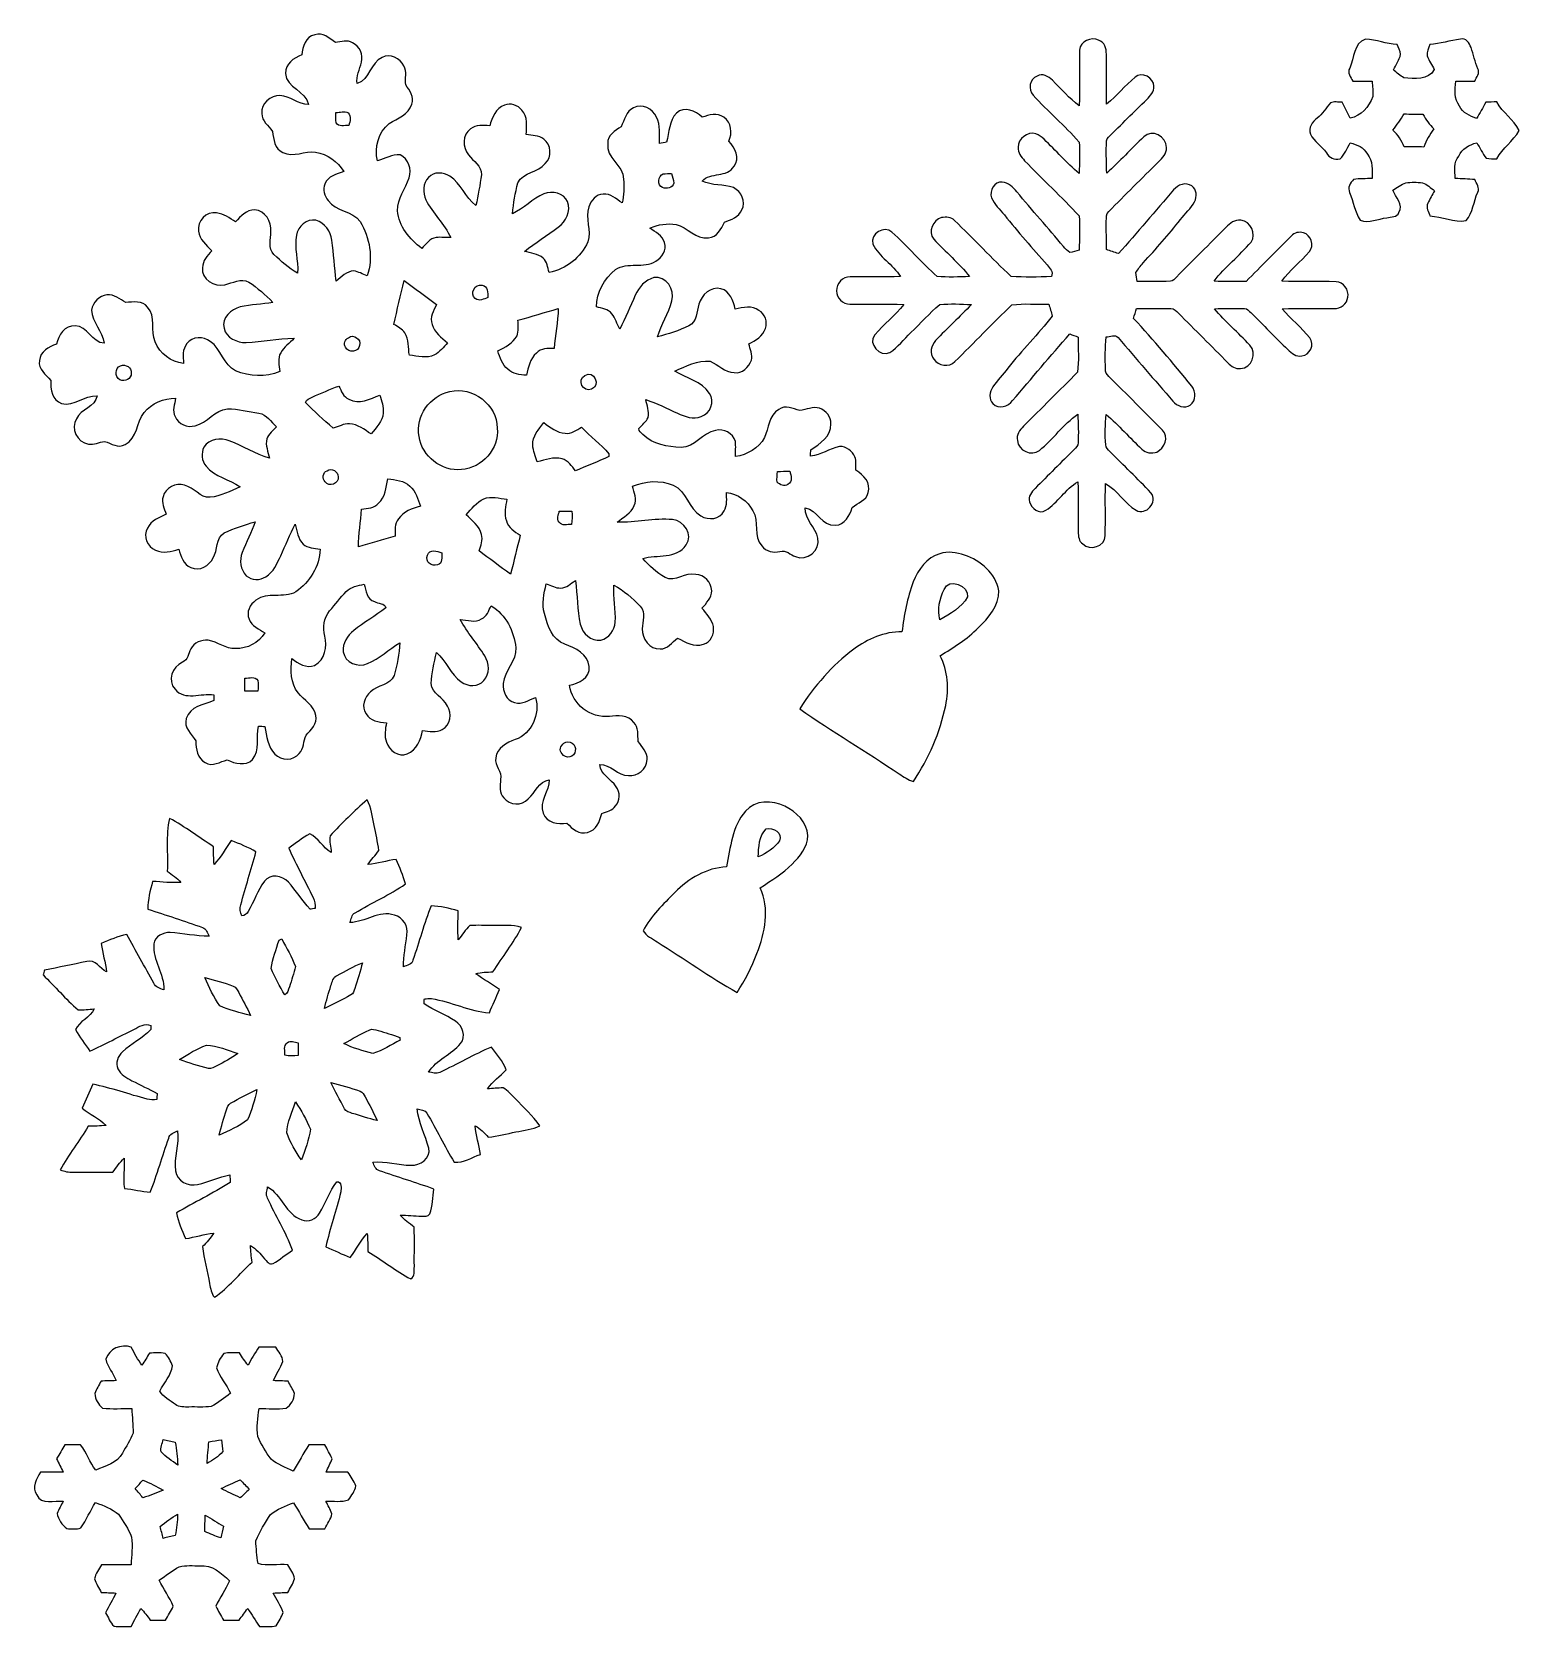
# Model space of a CAD drawing. Header units: centimetres. Extents: x -12.4 to 12.4, y -13.3 to 13.3.
import ezdxf

# ---------------------------------------------------------------- set-up
doc = ezdxf.new("R2010")
doc.units = ezdxf.units.CM
doc.header["$MEASUREMENT"] = 0
doc.layers.add('Camada 1', color=7, linetype='Continuous')

msp = doc.modelspace()

# ---------------------------------------------------------------- linework, layer by layer
at = {"layer": 'Camada 1', "color": 156}
for points, knots in [([(-7.67291, 13.27643), (-7.54062, 13.32264), (-7.4302, 13.21576), (-7.32895, 13.14838), (-7.32895, 13.14838), (-7.23335, 13.15155), (-7.12786, 13.19952), (-7.04074, 13.13885), (-7.04074, 13.13885), (-6.92396, 13.08206), (-6.86152, 12.94236), (-6.89327, 12.81712), (-6.89327, 12.81712), (-6.92221, 12.69823), (-6.98641, 12.5857), (-6.96453, 12.4594), (-6.96453, 12.4594), (-6.75428, 12.52819), (-6.74582, 12.81147), (-6.54543, 12.89402), (-6.54543, 12.89402), (-6.4149, 12.97128), (-6.24628, 12.88167), (-6.18418, 12.75644), (-6.18418, 12.75644), (-6.12386, 12.65907), (-6.17643, 12.5416), (-6.15138, 12.43788), (-6.15138, 12.43788), (-6.09318, 12.34193), (-6.00392, 12.2368), (-6.05367, 12.11685), (-6.05367, 12.11685), (-6.10305, 11.9394), (-6.29143, 11.87873), (-6.43254, 11.79265), (-6.43254, 11.79265), (-6.6107, 11.6459), (-6.68267, 11.39189), (-6.62374, 11.16999), (-6.62374, 11.16999), (-6.49922, 11.20527), (-6.38033, 11.28042), (-6.24733, 11.26948), (-6.24733, 11.26948), (-6.11258, 11.19751), (-6.04555, 11.02888), (-6.09706, 10.88425), (-6.09706, 10.88425), (-6.1595, 10.70045), (-6.29603, 10.53853), (-6.29002, 10.33497), (-6.29002, 10.33497), (-6.27627, 10.06933), (-6.08612, 9.86261), (-5.88751, 9.70633), (-5.88751, 9.70633), (-5.81413, 9.7737), (-5.75415, 9.87424), (-5.64585, 9.88765), (-5.64585, 9.88765), (-5.56401, 9.89541), (-5.48181, 9.88447), (-5.39925, 9.88483), (-5.39925, 9.88483), (-5.51427, 10.11132), (-5.6977, 10.29405), (-5.81942, 10.51594), (-5.81942, 10.51594), (-5.86598, 10.63412), (-5.87587, 10.79641), (-5.77215, 10.88848), (-5.77215, 10.88848), (-5.68607, 10.99396), (-5.52272, 10.97915), (-5.4176, 10.91177), (-5.4176, 10.91177), (-5.22851, 10.79076), (-5.16078, 10.55511), (-4.98264, 10.42211), (-4.98264, 10.42211), (-4.94383, 10.59215), (-4.91277, 10.7643), (-4.8902, 10.93716), (-4.8902, 10.93716), (-4.87997, 11.08463), (-5.02778, 11.16223), (-5.1047, 11.2663), (-5.1047, 11.2663), (-5.20559, 11.38872), (-5.21828, 11.60921), (-5.07047, 11.70128), (-5.07047, 11.70128), (-4.97981, 11.77712), (-4.85985, 11.7616), (-4.75121, 11.75278), (-4.75121, 11.75278), (-4.71311, 11.89037), (-4.6496, 12.04488), (-4.50461, 12.09851), (-4.50461, 12.09851), (-4.40195, 12.14649), (-4.28059, 12.0978), (-4.21393, 12.01243), (-4.21393, 12.01243), (-4.10632, 11.9066), (-4.1416, 11.74432), (-4.14055, 11.60955), (-4.14055, 11.60955), (-4.04176, 11.59439), (-3.93381, 11.59157), (-3.84915, 11.5323), (-3.84915, 11.5323), (-3.72145, 11.44058), (-3.70733, 11.23138), (-3.82305, 11.12448), (-3.82305, 11.12448), (-3.93912, 10.96433), (-4.19276, 10.98902), (-4.28059, 10.80205), (-4.28059, 10.80205), (-4.32929, 10.63412), (-4.34833, 10.45845), (-4.37268, 10.28559), (-4.37268, 10.28559), (-4.17865, 10.36637), (-4.0393, 10.53747), (-3.84527, 10.61684), (-3.84527, 10.61684), (-3.70699, 10.674), (-3.51542, 10.63201), (-3.45193, 10.48631), (-3.45193, 10.48631), (-3.38949, 10.32933), (-3.47768, 10.15576), (-3.60644, 10.06263), (-3.60644, 10.06263), (-3.79306, 9.92399), (-3.98673, 9.79522), (-4.17264, 9.65552), (-4.17264, 9.65552), (-4.06717, 9.62589), (-3.94687, 9.61883), (-3.86079, 9.54334), (-3.86079, 9.54334), (-3.7906, 9.48443), (-3.78319, 9.38742), (-3.75884, 9.30521), (-3.75884, 9.30521), (-3.47698, 9.35601), (-3.22721, 9.55286), (-3.1136, 9.81498), (-3.1136, 9.81498), (-3.03847, 10.00583), (-3.16971, 10.20833), (-3.09633, 10.39953), (-3.09633, 10.39953), (-3.06317, 10.50501), (-2.97461, 10.60943), (-2.85644, 10.61226), (-2.85644, 10.61226), (-2.72873, 10.63166), (-2.6363, 10.52829), (-2.53965, 10.46409), (-2.53965, 10.46409), (-2.5093, 10.59497), (-2.50189, 10.72973), (-2.51459, 10.86343), (-2.51459, 10.86343), (-2.51707, 11.1005), (-2.81869, 11.21339), (-2.78095, 11.46139), (-2.78095, 11.46139), (-2.78906, 11.60144), (-2.65253, 11.66706), (-2.55798, 11.73832), (-2.55798, 11.73832), (-2.4959, 11.84663), (-2.47967, 12.00114), (-2.34843, 12.05229), (-2.34843, 12.05229), (-2.20732, 12.13379), (-2.02352, 12.03854), (-1.96532, 11.89743), (-1.96532, 11.89743), (-1.89442, 11.76125), (-1.92405, 11.60285), (-1.91487, 11.45575), (-1.91487, 11.45575), (-1.88489, 11.46209), (-1.82562, 11.47445), (-1.79599, 11.48079), (-1.79599, 11.48079), (-1.75012, 11.64378), (-1.7586, 11.83957), (-1.63264, 11.96763), (-1.63264, 11.96763), (-1.49613, 12.0784), (-1.31234, 12.01314), (-1.20368, 11.89672), (-1.20368, 11.89672), (-1.08866, 11.93729), (-0.94967, 11.97856), (-0.84172, 11.89637), (-0.84172, 11.89637), (-0.70555, 11.81135), (-0.69956, 11.63072), (-0.75564, 11.49561), (-0.75564, 11.49561), (-0.65651, 11.38519), (-0.56232, 11.21692), (-0.66993, 11.07898), (-0.66993, 11.07898), (-0.78493, 10.88178), (-1.0615, 10.98549), (-1.20402, 10.82921), (-1.20402, 10.82921), (-1.03857, 10.75055), (-0.84949, 10.77806), (-0.67875, 10.7202), (-0.67875, 10.7202), (-0.54963, 10.65636), (-0.4646, 10.4849), (-0.53974, 10.35049), (-0.53974, 10.35049), (-0.58702, 10.22879), (-0.71754, 10.18258), (-0.83114, 10.14589), (-0.83114, 10.14589), (-0.88089, 10.02841), (-0.95532, 9.89541), (-1.09714, 9.88165), (-1.09714, 9.88165), (-1.31127, 9.84814), (-1.44251, 10.06475), (-1.63795, 10.10214), (-1.63795, 10.10214), (-1.7854, 10.12895), (-1.93957, 10.10602), (-2.07539, 10.04464), (-2.07539, 10.04464), (-1.98613, 9.97479), (-1.86195, 9.92152), (-1.83091, 9.80157), (-1.83091, 9.80157), (-1.78964, 9.6774), (-1.87254, 9.55322), (-1.97626, 9.49113), (-1.97626, 9.49113), (-2.17981, 9.36237), (-2.44722, 9.4876), (-2.64829, 9.35002), (-2.64829, 9.35002), (-2.84409, 9.20785), (-2.96157, 8.96796), (-2.96791, 8.72666), (-2.96791, 8.72666), (-2.87867, 8.70231), (-2.77354, 8.69244), (-2.7111, 8.61483), (-2.7111, 8.61483), (-2.65289, 8.53757), (-2.62607, 8.44268), (-2.57986, 8.35836), (-2.57986, 8.35836), (-2.48038, 8.54039), (-2.40558, 8.73407), (-2.32056, 8.9228), (-2.32056, 8.9228), (-2.26272, 9.05651), (-2.15477, 9.17892), (-2.01012, 9.21773), (-2.01012, 9.21773), (-1.80657, 9.25617), (-1.64782, 9.01099), (-1.7078, 8.82826), (-1.7078, 8.82826), (-1.76635, 8.62012), (-1.88453, 8.43455), (-1.95014, 8.22889), (-1.95014, 8.22889), (-1.76917, 8.27051), (-1.59315, 8.33437), (-1.4238, 8.41057), (-1.4238, 8.41057), (-1.28622, 8.47831), (-1.29716, 8.64799), (-1.25589, 8.77358), (-1.25589, 8.77358), (-1.21496, 8.92951), (-1.05833, 9.0745), (-0.88864, 9.03146), (-0.88864, 9.03146), (-0.73625, 8.9923), (-0.68192, 8.82826), (-0.6491, 8.69279), (-0.6491, 8.69279), (-0.51964, 8.71925), (-0.36971, 8.75452), (-0.25364, 8.66951), (-0.25364, 8.66951), (-0.15662, 8.60742), (-0.10195, 8.47865), (-0.1471, 8.36894), (-0.1471, 8.36894), (-0.1852, 8.23841), (-0.30938, 8.16856), (-0.42192, 8.11106), (-0.42192, 8.11106), (-0.40286, 8.02111), (-0.35947, 7.93009), (-0.38028, 7.8366), (-0.38028, 7.8366), (-0.42474, 7.72125), (-0.53481, 7.61011), (-0.66852, 7.63057), (-0.66852, 7.63057), (-0.8262, 7.63023), (-0.93169, 7.76534), (-1.0689, 7.81861), (-1.0689, 7.81861), (-1.27881, 7.84895), (-1.4725, 7.73077), (-1.66051, 7.65562), (-1.66051, 7.65562), (-1.46755, 7.53145), (-1.20791, 7.49123), (-1.07914, 7.2831), (-1.07914, 7.2831), (-0.98672, 7.14869), (-1.0615, 6.94372), (-1.21673, 6.89785), (-1.21673, 6.89785), (-1.34937, 6.83965), (-1.49331, 6.89715), (-1.61678, 6.95077), (-1.61678, 6.95077), (-1.79034, 7.03226), (-1.96179, 7.11941), (-2.14453, 7.17868), (-2.14453, 7.17868), (-2.1209, 7.08166), (-2.08455, 6.98253), (-2.10609, 6.88162), (-2.10609, 6.88162), (-2.13325, 6.80332), (-2.21051, 6.76063), (-2.25812, 6.69642), (-2.25812, 6.69642), (-2.26942, 6.6502), (-2.21509, 6.62481), (-2.19109, 6.59341), (-2.19109, 6.59341), (-2.02388, 6.43008), (-1.78011, 6.38632), (-1.55504, 6.37928), (-1.55504, 6.37928), (-1.32396, 6.38281), (-1.19698, 6.61916), (-0.98, 6.66291), (-0.98, 6.66291), (-0.84454, 6.70348), (-0.68509, 6.6167), (-0.64805, 6.47946), (-0.64805, 6.47946), (-0.63675, 6.39621), (-0.64628, 6.31155), (-0.64593, 6.22757), (-0.64593, 6.22757), (-0.44838, 6.25403), (-0.26105, 6.36975), (-0.16087, 6.54332), (-0.16087, 6.54332), (-0.08784, 6.7017), (-0.09277, 6.9162), (0.07654, 7.01357), (0.07654, 7.01357), (0.18625, 7.09577), (0.31503, 7.02909), (0.42898, 6.99664), (0.42898, 6.99664), (0.53903, 7.0051), (0.64593, 7.07212), (0.75847, 7.03438), (0.75847, 7.03438), (0.86325, 6.99452), (0.96097, 6.89363), (0.94684, 6.77333), (0.94684, 6.77333), (0.95708, 6.56449), (0.76376, 6.43995), (0.61136, 6.33801), (0.61136, 6.33801), (0.61029, 6.31225), (0.60819, 6.26073), (0.60713, 6.235), (0.60713, 6.235), (0.78246, 6.24557), (0.92287, 6.36481), (1.09255, 6.39585), (1.09255, 6.39585), (1.20332, 6.40079), (1.30493, 6.31895), (1.35042, 6.22123), (1.35042, 6.22123), (1.37478, 6.14961), (1.36277, 6.07236), (1.3656, 5.99792), (1.3656, 5.99792), (1.48978, 5.91925), (1.62489, 5.78696), (1.5702, 5.62504), (1.5702, 5.62504), (1.54235, 5.48886), (1.39135, 5.45816), (1.30457, 5.3735), (1.30457, 5.3735), (1.26118, 5.24087), (1.18251, 5.08494), (1.022, 5.08034), (1.022, 5.08034), (0.79657, 5.05848), (0.72319, 5.33681), (0.51681, 5.36787), (0.51681, 5.36787), (0.52069, 5.17384), (0.68791, 5.04437), (0.73201, 4.86445), (0.73201, 4.86445), (0.77786, 4.66583), (0.54539, 4.47004), (0.35842, 4.55577), (0.35842, 4.55577), (0.27023, 4.5854), (0.19614, 4.67395), (0.09596, 4.64149), (0.09596, 4.64149), (-0.01305, 4.6161), (-0.13441, 4.63973), (-0.20355, 4.73357), (-0.20355, 4.73357), (-0.36018, 4.89444), (-0.23812, 5.14349), (-0.35842, 5.32095), (-0.35842, 5.32095), (-0.43956, 5.4931), (-0.60959, 5.60246), (-0.79621, 5.62609), (-0.79621, 5.62609), (-0.7948, 5.52343), (-0.77823, 5.41197), (-0.8375, 5.32058), (-0.8375, 5.32058), (-0.90275, 5.17701), (-1.0996, 5.15761), (-1.22237, 5.23487), (-1.22237, 5.23487), (-1.43228, 5.35657), (-1.4612, 5.64868), (-1.68627, 5.75203), (-1.68627, 5.75203), (-1.90429, 5.83812), (-2.15265, 5.82329), (-2.36643, 5.73122), (-2.36643, 5.73122), (-2.34492, 5.62573), (-2.27999, 5.5132), (-2.33715, 5.40773), (-2.33715, 5.40773), (-2.38619, 5.27649), (-2.5227, 5.21757), (-2.62078, 5.12938), (-2.62078, 5.12938), (-2.3114, 5.1188), (-2.00518, 5.20135), (-1.69579, 5.17418), (-1.69579, 5.17418), (-1.50671, 5.15301), (-1.34372, 4.92159), (-1.47072, 4.7498), (-1.47072, 4.7498), (-1.63089, 4.50885), (-1.9565, 4.59598), (-2.19604, 4.52542), (-2.19604, 4.52542), (-2.08421, 4.40584), (-1.96568, 4.2859), (-1.82104, 4.20616), (-1.82104, 4.20616), (-1.64958, 4.12537), (-1.48554, 4.29648), (-1.30951, 4.25944), (-1.30951, 4.25944), (-1.16557, 4.25131), (-1.05056, 4.12715), (-1.0421, 3.98604), (-1.0421, 3.98604), (-1.04951, 3.86856), (-1.12854, 3.77613), (-1.20614, 3.695), (-1.20614, 3.695), (-1.12923, 3.6015), (-1.03928, 3.50872), (-1.01389, 3.38596), (-1.01389, 3.38596), (-0.99447, 3.26672), (-1.05762, 3.12384), (-1.18145, 3.09068), (-1.18145, 3.09068), (-1.33561, 3.03388), (-1.48378, 3.12807), (-1.61678, 3.19475), (-1.61678, 3.19475), (-1.70215, 3.12208), (-1.78118, 3.00918), (-1.90534, 3.01342), (-1.90534, 3.01342), (-2.08138, 3.00426), (-2.20873, 3.18557), (-2.2031, 3.34856), (-2.2031, 3.34856), (-2.20661, 3.47486), (-2.13606, 3.61984), (-2.23801, 3.72568), (-2.23801, 3.72568), (-2.36536, 3.86291), (-2.51142, 3.98885), (-2.67616, 4.07987), (-2.67616, 4.07987), (-2.69205, 3.87244), (-2.63806, 3.66713), (-2.65535, 3.46004), (-2.65535, 3.46004), (-2.66876, 3.32634), (-2.76083, 3.19439), (-2.89418, 3.15948), (-2.89418, 3.15948), (-3.05788, 3.13689), (-3.20462, 3.2713), (-3.23814, 3.42511), (-3.23814, 3.42511), (-3.29318, 3.6643), (-3.284, 3.91266), (-3.32034, 4.15466), (-3.32034, 4.15466), (-3.39865, 4.10915), (-3.46816, 4.02978), (-3.56517, 4.03048), (-3.56517, 4.03048), (-3.65125, 4.02695), (-3.72674, 4.07423), (-3.80576, 4.09928), (-3.80576, 4.09928), (-3.84493, 3.93805), (-3.88902, 3.76731), (-3.83645, 3.60291), (-3.83645, 3.60291), (-3.78319, 3.40465), (-3.71228, 3.16618), (-3.49566, 3.09245), (-3.49566, 3.09245), (-3.31927, 3.03106), (-3.11185, 2.92417), (-3.08785, 2.71709), (-3.08785, 2.71709), (-3.07552, 2.53083), (-3.26354, 2.43382), (-3.42018, 2.40595), (-3.42018, 2.40595), (-3.37679, 2.09303), (-3.06704, 1.84855), (-2.75271, 1.88665), (-2.75271, 1.88665), (-2.61231, 1.90146), (-2.43981, 1.91452), (-2.34492, 1.78611), (-2.34492, 1.78611), (-2.25602, 1.70285), (-2.28353, 1.57585), (-2.26976, 1.46826), (-2.26976, 1.46826), (-2.20944, 1.37371), (-2.11313, 1.28588), (-2.12266, 1.16382), (-2.12266, 1.16382), (-2.12231, 1.00471), (-2.28247, 0.8837), (-2.43487, 0.89746), (-2.43487, 0.89746), (-2.61549, 0.895), (-2.73368, 1.0862), (-2.91253, 1.08162), (-2.91253, 1.08162), (-2.90264, 0.91015), (-2.71992, 0.84313), (-2.64018, 0.71013), (-2.64018, 0.71013), (-2.5721, 0.61806), (-2.56716, 0.47554), (-2.64865, 0.38981), (-2.64865, 0.38981), (-2.70403, 0.31537), (-2.79717, 0.29069), (-2.88079, 0.26353), (-2.88079, 0.26353), (-2.91146, 0.13334), (-2.96898, -0.0201), (-3.11679, -0.0515), (-3.11679, -0.0515), (-3.25437, -0.09243), (-3.37502, 0.00669), (-3.46039, 0.10195), (-3.46039, 0.10195), (-3.60927, 0.07584), (-3.80083, 0.10829), (-3.85833, 0.26882), (-3.85833, 0.26882), (-3.937, 0.46708), (-3.7532, 0.63394), (-3.75637, 0.82832), (-3.75637, 0.82832), (-3.92959, 0.79728), (-3.98744, 0.61277), (-4.1088, 0.50977), (-4.1088, 0.50977), (-4.21075, 0.38734), (-4.42348, 0.39899), (-4.5159, 0.52704), (-4.5159, 0.52704), (-4.59951, 0.60642), (-4.57941, 0.73025), (-4.56988, 0.8329), (-4.56988, 0.8329), (-4.53214, 0.96448), (-4.681, 1.06186), (-4.65137, 1.19379), (-4.65137, 1.19379), (-4.63055, 1.36172), (-4.46863, 1.4478), (-4.3254, 1.49825), (-4.3254, 1.49825), (-4.04671, 1.5949), (-3.90842, 1.92651), (-3.98463, 2.20239), (-3.98463, 2.20239), (-4.09609, 2.16005), (-4.21181, 2.07963), (-4.33563, 2.11737), (-4.33563, 2.11737), (-4.47004, 2.15265), (-4.53777, 2.30363), (-4.52472, 2.43346), (-4.52472, 2.43346), (-4.5152, 2.65394), (-4.2926, 2.80634), (-4.31658, 3.03388), (-4.31658, 3.03388), (-4.34269, 3.3087), (-4.48132, 3.58985), (-4.72827, 3.73062), (-4.72827, 3.73062), (-4.77026, 3.65195), (-4.79989, 3.55389), (-4.88772, 3.5133), (-4.88772, 3.5133), (-4.99604, 3.44523), (-5.12621, 3.50026), (-5.24298, 3.50555), (-5.24298, 3.50555), (-5.13045, 3.28753), (-4.96181, 3.10549), (-4.83481, 2.89665), (-4.83481, 2.89665), (-4.76108, 2.77213), (-4.74203, 2.59715), (-4.84857, 2.48496), (-4.84857, 2.48496), (-4.94171, 2.37172), (-5.11562, 2.38195), (-5.22639, 2.46308), (-5.22639, 2.46308), (-5.40561, 2.58867), (-5.47722, 2.81235), (-5.64303, 2.95239), (-5.64303, 2.95239), (-5.67443, 2.78095), (-5.72381, 2.61055), (-5.72735, 2.43592), (-5.72735, 2.43592), (-5.71994, 2.26201), (-5.52309, 2.20345), (-5.45711, 2.05951), (-5.45711, 2.05951), (-5.37491, 1.93498), (-5.40526, 1.73955), (-5.54319, 1.66863), (-5.54319, 1.66863), (-5.64268, 1.6083), (-5.76333, 1.639), (-5.87162, 1.65099), (-5.87162, 1.65099), (-5.8995, 1.49365), (-5.97322, 1.32785), (-6.12846, 1.26083), (-6.12846, 1.26083), (-6.27486, 1.19944), (-6.43042, 1.31867), (-6.47629, 1.4552), (-6.47629, 1.4552), (-6.5144, 1.56069), (-6.49569, 1.67393), (-6.47593, 1.78082), (-6.47593, 1.78082), (-6.60293, 1.78257), (-6.74792, 1.81292), (-6.81708, 1.93145), (-6.81708, 1.93145), (-6.90457, 2.04786), (-6.84001, 2.2098), (-6.74158, 2.29693), (-6.74158, 2.29693), (-6.62905, 2.4144), (-6.4149, 2.40276), (-6.34787, 2.5675), (-6.34787, 2.5675), (-6.29179, 2.7446), (-6.26921, 2.93122), (-6.25052, 3.11572), (-6.25052, 3.11572), (-6.43748, 3.00884), (-6.59165, 2.84656), (-6.79379, 2.76789), (-6.79379, 2.76789), (-6.94901, 2.69592), (-7.1762, 2.78482), (-7.19666, 2.96615), (-7.19666, 2.96615), (-7.21888, 3.10656), (-7.12611, 3.23532), (-7.02344, 3.32034), (-7.02344, 3.32034), (-6.85058, 3.4551), (-6.66114, 3.56729), (-6.48723, 3.70099), (-6.48723, 3.70099), (-6.50451, 3.78495), (-6.6174, 3.76485), (-6.67773, 3.80434), (-6.67773, 3.80434), (-6.80366, 3.84174), (-6.82449, 3.9878), (-6.84742, 4.09751), (-6.84742, 4.09751), (-6.95042, 4.06717), (-7.07107, 4.05623), (-7.14762, 3.97228), (-7.14762, 3.97228), (-7.24605, 3.86961), (-7.3339, 3.75742), (-7.42562, 3.64842), (-7.42562, 3.64842), (-7.52016, 3.5313), (-7.54591, 3.37255), (-7.50605, 3.22862), (-7.50605, 3.22862), (-7.46337, 3.05152), (-7.50005, 2.82857), (-7.67679, 2.73861), (-7.67679, 2.73861), (-7.81685, 2.68393), (-7.94843, 2.76859), (-8.05533, 2.8508), (-8.05533, 2.8508), (-8.08425, 2.65782), (-8.07684, 2.44086), (-7.95266, 2.27999), (-7.95266, 2.27999), (-7.85318, 2.1544), (-7.68349, 2.07256), (-7.65457, 1.90112), (-7.65457, 1.90112), (-7.62175, 1.76388), (-7.741, 1.6637), (-7.81931, 1.56951), (-7.81931, 1.56951), (-7.86694, 1.47319), (-7.85459, 1.34902), (-7.93326, 1.26612), (-7.93326, 1.26612), (-8.03098, 1.14194), (-8.23136, 1.14723), (-8.33895, 1.25482), (-8.33895, 1.25482), (-8.46419, 1.37548), (-8.4723, 1.55928), (-8.5097, 1.71838), (-8.5097, 1.71838), (-8.53474, 1.71944), (-8.58555, 1.72154), (-8.61095, 1.72225), (-8.61095, 1.72225), (-8.65751, 1.53916), (-8.58167, 1.32009), (-8.7122, 1.16416), (-8.7122, 1.16416), (-8.83531, 1.05092), (-9.00112, 1.09784), (-9.13588, 1.15851), (-9.13588, 1.15851), (-9.25617, 1.13312), (-9.38247, 1.03504), (-9.50277, 1.11478), (-9.50277, 1.11478), (-9.63929, 1.18145), (-9.65835, 1.34055), (-9.66222, 1.47496), (-9.66222, 1.47496), (-9.73032, 1.59137), (-9.86754, 1.69898), (-9.81992, 1.85067), (-9.81992, 1.85067), (-9.75994, 2.0521), (-9.52676, 2.08104), (-9.35955, 2.15018), (-9.35955, 2.15018), (-9.3599, 2.17416), (-9.36025, 2.2225), (-9.3606, 2.24649), (-9.3606, 2.24649), (-9.57298, 2.2807), (-9.84814, 2.14277), (-10.00794, 2.33961), (-10.00794, 2.33961), (-10.14271, 2.48532), (-10.04923, 2.71322), (-9.88518, 2.7894), (-9.88518, 2.7894), (-9.79099, 2.82645), (-9.78923, 2.93511), (-9.74619, 3.01271), (-9.74619, 3.01271), (-9.69009, 3.11396), (-9.56874, 3.17358), (-9.45409, 3.15736), (-9.45409, 3.15736), (-9.29498, 3.13372), (-9.1634, 3.00708), (-8.99653, 3.01978), (-8.99653, 3.01978), (-8.79933, 3.0159), (-8.61095, 3.11221), (-8.50687, 3.28117), (-8.50687, 3.28117), (-8.60284, 3.34503), (-8.73089, 3.3909), (-8.76864, 3.51084), (-8.76864, 3.51084), (-8.82402, 3.62408), (-8.75523, 3.75884), (-8.65857, 3.82517), (-8.65857, 3.82517), (-8.46454, 3.97686), (-8.19644, 3.84703), (-7.98935, 3.96733), (-7.98935, 3.96733), (-7.75899, 4.12925), (-7.59142, 4.39137), (-7.58577, 4.67888), (-7.58577, 4.67888), (-7.68139, 4.69864), (-7.79003, 4.69618), (-7.86799, 4.76355), (-7.86799, 4.76355), (-7.95408, 4.85422), (-7.97065, 4.98333), (-8.00135, 5.09905), (-8.00135, 5.09905), (-8.0846, 4.92441), (-8.16504, 4.74839), (-8.24264, 4.57129), (-8.24264, 4.57129), (-8.30403, 4.44217), (-8.35977, 4.29541), (-8.48994, 4.21957), (-8.48994, 4.21957), (-8.58731, 4.15607), (-8.73054, 4.1522), (-8.81697, 4.23721), (-8.81697, 4.23721), (-8.91893, 4.33563), (-8.93374, 4.4965), (-8.88611, 4.62455), (-8.88611, 4.62455), (-8.81979, 4.79882), (-8.72525, 4.96111), (-8.66775, 5.13891), (-8.66775, 5.13891), (-8.84342, 5.08635), (-9.02017, 5.03132), (-9.18492, 4.95123), (-9.18492, 4.95123), (-9.33309, 4.86409), (-9.29111, 4.66653), (-9.37083, 4.53531), (-9.37083, 4.53531), (-9.43397, 4.40336), (-9.60013, 4.30354), (-9.74195, 4.37585), (-9.74195, 4.37585), (-9.87107, 4.421), (-9.90847, 4.56352), (-9.94515, 4.67995), (-9.94515, 4.67995), (-10.06968, 4.64185), (-10.20938, 4.60021), (-10.33321, 4.66441), (-10.33321, 4.66441), (-10.47291, 4.71805), (-10.54805, 4.89937), (-10.46514, 5.03025), (-10.46514, 5.03025), (-10.41187, 5.1583), (-10.27288, 5.207), (-10.15858, 5.26413), (-10.15858, 5.26413), (-10.18433, 5.35905), (-10.23937, 5.45641), (-10.20867, 5.55695), (-10.20867, 5.55695), (-10.16599, 5.70371), (-9.99666, 5.80143), (-9.84919, 5.74745), (-9.84919, 5.74745), (-9.68833, 5.71534), (-9.59343, 5.53366), (-9.41987, 5.54672), (-9.41987, 5.54672), (-9.24383, 5.56718), (-9.08155, 5.65009), (-8.92034, 5.71887), (-8.92034, 5.71887), (-9.0999, 5.85187), (-9.34472, 5.88785), (-9.48972, 6.06743), (-9.48972, 6.06743), (-9.56697, 6.15138), (-9.5765, 6.2865), (-9.52429, 6.38562), (-9.52429, 6.38562), (-9.43821, 6.52568), (-9.24348, 6.54685), (-9.10096, 6.49004), (-9.10096, 6.49004), (-8.87483, 6.40079), (-8.66352, 6.2745), (-8.43174, 6.19831), (-8.43174, 6.19831), (-8.45043, 6.30555), (-8.503, 6.41314), (-8.47583, 6.52356), (-8.47583, 6.52356), (-8.4462, 6.60858), (-8.36682, 6.66043), (-8.31074, 6.72677), (-8.31074, 6.72677), (-8.40493, 6.80614), (-8.47478, 6.9349), (-8.60777, 6.95077), (-8.60777, 6.95077), (-8.78134, 6.97723), (-8.9542, 7.02451), (-9.13059, 7.02415), (-9.13059, 7.02415), (-9.34896, 7.01321), (-9.46396, 6.78497), (-9.67104, 6.74299), (-9.67104, 6.74299), (-9.7991, 6.70382), (-9.95785, 6.76804), (-10.0083, 6.89539), (-10.0083, 6.89539), (-10.0591, 6.99275), (-10.01148, 7.10106), (-9.99877, 7.20124), (-9.99877, 7.20124), (-10.20091, 7.20653), (-10.39248, 7.112), (-10.52617, 6.96419), (-10.52617, 6.96419), (-10.65353, 6.79908), (-10.63236, 6.52885), (-10.84367, 6.43113), (-10.84367, 6.43113), (-10.95622, 6.35706), (-11.07545, 6.44842), (-11.18481, 6.48088), (-11.18481, 6.48088), (-11.27513, 6.46677), (-11.36156, 6.41809), (-11.45575, 6.43573), (-11.45575, 6.43573), (-11.64237, 6.46007), (-11.7602, 6.69854), (-11.65189, 6.85835), (-11.65189, 6.85835), (-11.5831, 7.02944), (-11.33968, 7.05097), (-11.31041, 7.24288), (-11.31041, 7.24288), (-11.52172, 7.25487), (-11.69, 7.05908), (-11.90271, 7.11412), (-11.90271, 7.11412), (-12.06146, 7.17091), (-12.09393, 7.35047), (-12.08334, 7.49864), (-12.08334, 7.49864), (-12.16554, 7.596), (-12.29924, 7.68526), (-12.27384, 7.83166), (-12.27384, 7.83166), (-12.2615, 7.98265), (-12.11544, 8.06273), (-11.98809, 8.10754), (-11.98809, 8.10754), (-11.9514, 8.25605), (-11.85368, 8.42256), (-11.67765, 8.41198), (-11.67765, 8.41198), (-11.46245, 8.41092), (-11.40354, 8.1294), (-11.19434, 8.12094), (-11.19434, 8.12094), (-11.21621, 8.32379), (-11.39436, 8.46878), (-11.40213, 8.6748), (-11.40213, 8.6748), (-11.37814, 8.80109), (-11.27759, 8.91469), (-11.14601, 8.93022), (-11.14601, 8.93022), (-11.02571, 8.94291), (-10.92941, 8.85754), (-10.83027, 8.80392), (-10.83027, 8.80392), (-10.7061, 8.80744), (-10.5544, 8.83884), (-10.46585, 8.72596), (-10.46585, 8.72596), (-10.31486, 8.56473), (-10.42776, 8.32908), (-10.33744, 8.14458), (-10.33744, 8.14458), (-10.26371, 7.9449), (-10.07498, 7.80944), (-9.86613, 7.78298), (-9.86613, 7.78298), (-9.87001, 7.89515), (-9.89048, 8.02393), (-9.80828, 8.1153), (-9.80828, 8.1153), (-9.71796, 8.2363), (-9.53276, 8.23948), (-9.41951, 8.14951), (-9.41951, 8.14951), (-9.2329, 8.02498), (-9.19903, 7.76252), (-8.99548, 7.65739), (-8.99548, 7.65739), (-8.76088, 7.56462), (-8.49559, 7.5512), (-8.25853, 7.64611), (-8.25853, 7.64611), (-8.26487, 7.75088), (-8.30192, 7.86694), (-8.24229, 7.9629), (-8.24229, 7.9629), (-8.18902, 8.06026), (-8.0906, 8.12023), (-8.0204, 8.20384), (-8.0204, 8.20384), (-8.28921, 8.20278), (-8.5538, 8.14563), (-8.82156, 8.13117), (-8.82156, 8.13117), (-8.9722, 8.13293), (-9.15458, 8.20737), (-9.18845, 8.37106), (-9.18845, 8.37106), (-9.23395, 8.54251), (-9.07062, 8.68997), (-8.91786, 8.72877), (-8.91786, 8.72877), (-8.73865, 8.76723), (-8.5538, 8.76935), (-8.37353, 8.80356), (-8.37353, 8.80356), (-8.4977, 8.92775), (-8.6293, 9.04627), (-8.77605, 9.14293), (-8.77605, 9.14293), (-8.90834, 9.21066), (-9.04662, 9.12847), (-9.17645, 9.09813), (-9.17645, 9.09813), (-9.34896, 9.05298), (-9.5698, 9.19091), (-9.55039, 9.38247), (-9.55039, 9.38247), (-9.54863, 9.49713), (-9.46432, 9.58426), (-9.39447, 9.66646), (-9.39447, 9.66646), (-9.48513, 9.761), (-9.60261, 9.85273), (-9.61495, 9.99348), (-9.61495, 9.99348), (-9.64917, 10.16212), (-9.4809, 10.32615), (-9.31439, 10.29723), (-9.31439, 10.29723), (-9.19339, 10.2877), (-9.09637, 10.20903), (-8.99583, 10.14976), (-8.99583, 10.14976), (-8.91046, 10.24078), (-8.81486, 10.35367), (-8.67833, 10.35015), (-8.67833, 10.35015), (-8.50265, 10.33886), (-8.39047, 10.15082), (-8.40669, 9.98677), (-8.40669, 9.98677), (-8.40493, 9.85908), (-8.4589, 9.70562), (-8.35519, 9.60331), (-8.35519, 9.60331), (-8.23382, 9.48866), (-8.10895, 9.3733), (-7.96113, 9.29357), (-7.96113, 9.29357), (-7.94455, 9.50488), (-8.02145, 9.71479), (-7.98124, 9.92504), (-7.98124, 9.92504), (-7.95231, 10.07215), (-7.81297, 10.2048), (-7.65562, 10.17446), (-7.65562, 10.17446), (-7.50746, 10.13424), (-7.40409, 9.98925), (-7.38823, 9.84037), (-7.38823, 9.84037), (-7.35717, 9.6146), (-7.34272, 9.38636), (-7.3159, 9.15987), (-7.3159, 9.15987), (-7.22665, 9.22796), (-7.1434, 9.32638), (-7.02203, 9.32849), (-7.02203, 9.32849), (-6.94265, 9.3165), (-6.87139, 9.27629), (-6.79732, 9.24772), (-6.79732, 9.24772), (-6.6922, 9.55075), (-6.75534, 9.88412), (-6.91585, 10.15434), (-6.91585, 10.15434), (-7.04568, 10.3385), (-7.32119, 10.32016), (-7.45208, 10.5029), (-7.45208, 10.5029), (-7.50181, 10.58439), (-7.55368, 10.6874), (-7.50322, 10.78089), (-7.50322, 10.78089), (-7.45912, 10.91564), (-7.30637, 10.9474), (-7.18996, 10.99114), (-7.18996, 10.99114), (-7.2898, 11.16047), (-7.46512, 11.28077), (-7.65915, 11.31322), (-7.65915, 11.31322), (-7.8426, 11.34463), (-8.02852, 11.21621), (-8.2049, 11.309), (-8.2049, 11.309), (-8.35095, 11.36015), (-8.35836, 11.53265), (-8.38235, 11.66106), (-8.38235, 11.66106), (-8.44303, 11.75843), (-8.56332, 11.83145), (-8.55839, 11.95881), (-8.55839, 11.95881), (-8.57426, 12.12144), (-8.41269, 12.26431), (-8.25535, 12.25761), (-8.25535, 12.25761), (-8.08284, 12.25761), (-7.95196, 12.11015), (-7.77875, 12.1105), (-7.77875, 12.1105), (-7.82389, 12.34263), (-8.14528, 12.38285), (-8.16468, 12.62873), (-8.16468, 12.62873), (-8.16645, 12.79066), (-8.02675, 12.88697), (-7.89164, 12.93847), (-7.89164, 12.93847), (-7.88246, 13.07711), (-7.8253, 13.24256), (-7.67291, 13.27643)], [0, 0, 0, 0, 0.00327869, 0.00327869, 0.00327869, 0.00327869, 0.00655738, 0.00655738, 0.00655738, 0.00655738, 0.00983607, 0.00983607, 0.00983607, 0.00983607, 0.01311475, 0.01311475, 0.01311475, 0.01311475, 0.01639344, 0.01639344, 0.01639344, 0.01639344, 0.01967213, 0.01967213, 0.01967213, 0.01967213, 0.02295082, 0.02295082, 0.02295082, 0.02295082, 0.02622951, 0.02622951, 0.02622951, 0.02622951, 0.0295082, 0.0295082, 0.0295082, 0.0295082, 0.03278689, 0.03278689, 0.03278689, 0.03278689, 0.03606557, 0.03606557, 0.03606557, 0.03606557, 0.03934426, 0.03934426, 0.03934426, 0.03934426, 0.04262295, 0.04262295, 0.04262295, 0.04262295, 0.04590164, 0.04590164, 0.04590164, 0.04590164, 0.04918033, 0.04918033, 0.04918033, 0.04918033, 0.05245902, 0.05245902, 0.05245902, 0.05245902, 0.0557377, 0.0557377, 0.0557377, 0.0557377, 0.05901639, 0.05901639, 0.05901639, 0.05901639, 0.06229508, 0.06229508, 0.06229508, 0.06229508, 0.06557377, 0.06557377, 0.06557377, 0.06557377, 0.06885246, 0.06885246, 0.06885246, 0.06885246, 0.07213115, 0.07213115, 0.07213115, 0.07213115, 0.07540984, 0.07540984, 0.07540984, 0.07540984, 0.07868852, 0.07868852, 0.07868852, 0.07868852, 0.08196721, 0.08196721, 0.08196721, 0.08196721, 0.0852459, 0.0852459, 0.0852459, 0.0852459, 0.08852459, 0.08852459, 0.08852459, 0.08852459, 0.09180328, 0.09180328, 0.09180328, 0.09180328, 0.09508197, 0.09508197, 0.09508197, 0.09508197, 0.09836066, 0.09836066, 0.09836066, 0.09836066, 0.10163934, 0.10163934, 0.10163934, 0.10163934, 0.10491803, 0.10491803, 0.10491803, 0.10491803, 0.10819672, 0.10819672, 0.10819672, 0.10819672, 0.11147541, 0.11147541, 0.11147541, 0.11147541, 0.1147541, 0.1147541, 0.1147541, 0.1147541, 0.11803279, 0.11803279, 0.11803279, 0.11803279, 0.12131148, 0.12131148, 0.12131148, 0.12131148, 0.12459016, 0.12459016, 0.12459016, 0.12459016, 0.12786885, 0.12786885, 0.12786885, 0.12786885, 0.13114754, 0.13114754, 0.13114754, 0.13114754, 0.13442623, 0.13442623, 0.13442623, 0.13442623, 0.13770492, 0.13770492, 0.13770492, 0.13770492, 0.14098361, 0.14098361, 0.14098361, 0.14098361, 0.1442623, 0.1442623, 0.1442623, 0.1442623, 0.14754098, 0.14754098, 0.14754098, 0.14754098, 0.15081967, 0.15081967, 0.15081967, 0.15081967, 0.15409836, 0.15409836, 0.15409836, 0.15409836, 0.15737705, 0.15737705, 0.15737705, 0.15737705, 0.16065574, 0.16065574, 0.16065574, 0.16065574, 0.16393443, 0.16393443, 0.16393443, 0.16393443, 0.16721311, 0.16721311, 0.16721311, 0.16721311, 0.1704918, 0.1704918, 0.1704918, 0.1704918, 0.17377049, 0.17377049, 0.17377049, 0.17377049, 0.17704918, 0.17704918, 0.17704918, 0.17704918, 0.18032787, 0.18032787, 0.18032787, 0.18032787, 0.18360656, 0.18360656, 0.18360656, 0.18360656, 0.18688525, 0.18688525, 0.18688525, 0.18688525, 0.19016393, 0.19016393, 0.19016393, 0.19016393, 0.19344262, 0.19344262, 0.19344262, 0.19344262, 0.19672131, 0.19672131, 0.19672131, 0.19672131, 0.2, 0.2, 0.2, 0.2, 0.20327869, 0.20327869, 0.20327869, 0.20327869, 0.20655738, 0.20655738, 0.20655738, 0.20655738, 0.20983607, 0.20983607, 0.20983607, 0.20983607, 0.21311475, 0.21311475, 0.21311475, 0.21311475, 0.21639344, 0.21639344, 0.21639344, 0.21639344, 0.21967213, 0.21967213, 0.21967213, 0.21967213, 0.22295082, 0.22295082, 0.22295082, 0.22295082, 0.22622951, 0.22622951, 0.22622951, 0.22622951, 0.2295082, 0.2295082, 0.2295082, 0.2295082, 0.23278689, 0.23278689, 0.23278689, 0.23278689, 0.23606557, 0.23606557, 0.23606557, 0.23606557, 0.23934426, 0.23934426, 0.23934426, 0.23934426, 0.24262295, 0.24262295, 0.24262295, 0.24262295, 0.24590164, 0.24590164, 0.24590164, 0.24590164, 0.24918033, 0.24918033, 0.24918033, 0.24918033, 0.25245902, 0.25245902, 0.25245902, 0.25245902, 0.2557377, 0.2557377, 0.2557377, 0.2557377, 0.25901639, 0.25901639, 0.25901639, 0.25901639, 0.26229508, 0.26229508, 0.26229508, 0.26229508, 0.26557377, 0.26557377, 0.26557377, 0.26557377, 0.26885246, 0.26885246, 0.26885246, 0.26885246, 0.27213115, 0.27213115, 0.27213115, 0.27213115, 0.27540984, 0.27540984, 0.27540984, 0.27540984, 0.27868852, 0.27868852, 0.27868852, 0.27868852, 0.28196721, 0.28196721, 0.28196721, 0.28196721, 0.2852459, 0.2852459, 0.2852459, 0.2852459, 0.28852459, 0.28852459, 0.28852459, 0.28852459, 0.29180328, 0.29180328, 0.29180328, 0.29180328, 0.29508197, 0.29508197, 0.29508197, 0.29508197, 0.29836066, 0.29836066, 0.29836066, 0.29836066, 0.30163934, 0.30163934, 0.30163934, 0.30163934, 0.30491803, 0.30491803, 0.30491803, 0.30491803, 0.30819672, 0.30819672, 0.30819672, 0.30819672, 0.31147541, 0.31147541, 0.31147541, 0.31147541, 0.3147541, 0.3147541, 0.3147541, 0.3147541, 0.31803279, 0.31803279, 0.31803279, 0.31803279, 0.32131148, 0.32131148, 0.32131148, 0.32131148, 0.32459016, 0.32459016, 0.32459016, 0.32459016, 0.32786885, 0.32786885, 0.32786885, 0.32786885, 0.33114754, 0.33114754, 0.33114754, 0.33114754, 0.33442623, 0.33442623, 0.33442623, 0.33442623, 0.33770492, 0.33770492, 0.33770492, 0.33770492, 0.34098361, 0.34098361, 0.34098361, 0.34098361, 0.3442623, 0.3442623, 0.3442623, 0.3442623, 0.34754098, 0.34754098, 0.34754098, 0.34754098, 0.35081967, 0.35081967, 0.35081967, 0.35081967, 0.35409836, 0.35409836, 0.35409836, 0.35409836, 0.35737705, 0.35737705, 0.35737705, 0.35737705, 0.36065574, 0.36065574, 0.36065574, 0.36065574, 0.36393443, 0.36393443, 0.36393443, 0.36393443, 0.36721311, 0.36721311, 0.36721311, 0.36721311, 0.3704918, 0.3704918, 0.3704918, 0.3704918, 0.37377049, 0.37377049, 0.37377049, 0.37377049, 0.37704918, 0.37704918, 0.37704918, 0.37704918, 0.38032787, 0.38032787, 0.38032787, 0.38032787, 0.38360656, 0.38360656, 0.38360656, 0.38360656, 0.38688525, 0.38688525, 0.38688525, 0.38688525, 0.39016393, 0.39016393, 0.39016393, 0.39016393, 0.39344262, 0.39344262, 0.39344262, 0.39344262, 0.39672131, 0.39672131, 0.39672131, 0.39672131, 0.4, 0.4, 0.4, 0.4, 0.40327869, 0.40327869, 0.40327869, 0.40327869, 0.40655738, 0.40655738, 0.40655738, 0.40655738, 0.40983607, 0.40983607, 0.40983607, 0.40983607, 0.41311475, 0.41311475, 0.41311475, 0.41311475, 0.41639344, 0.41639344, 0.41639344, 0.41639344, 0.41967213, 0.41967213, 0.41967213, 0.41967213, 0.42295082, 0.42295082, 0.42295082, 0.42295082, 0.42622951, 0.42622951, 0.42622951, 0.42622951, 0.4295082, 0.4295082, 0.4295082, 0.4295082, 0.43278689, 0.43278689, 0.43278689, 0.43278689, 0.43606557, 0.43606557, 0.43606557, 0.43606557, 0.43934426, 0.43934426, 0.43934426, 0.43934426, 0.44262295, 0.44262295, 0.44262295, 0.44262295, 0.44590164, 0.44590164, 0.44590164, 0.44590164, 0.44918033, 0.44918033, 0.44918033, 0.44918033, 0.45245902, 0.45245902, 0.45245902, 0.45245902, 0.4557377, 0.4557377, 0.4557377, 0.4557377, 0.45901639, 0.45901639, 0.45901639, 0.45901639, 0.46229508, 0.46229508, 0.46229508, 0.46229508, 0.46557377, 0.46557377, 0.46557377, 0.46557377, 0.46885246, 0.46885246, 0.46885246, 0.46885246, 0.47213115, 0.47213115, 0.47213115, 0.47213115, 0.47540984, 0.47540984, 0.47540984, 0.47540984, 0.47868852, 0.47868852, 0.47868852, 0.47868852, 0.48196721, 0.48196721, 0.48196721, 0.48196721, 0.4852459, 0.4852459, 0.4852459, 0.4852459, 0.48852459, 0.48852459, 0.48852459, 0.48852459, 0.49180328, 0.49180328, 0.49180328, 0.49180328, 0.49508197, 0.49508197, 0.49508197, 0.49508197, 0.49836066, 0.49836066, 0.49836066, 0.49836066, 0.50163934, 0.50163934, 0.50163934, 0.50163934, 0.50491803, 0.50491803, 0.50491803, 0.50491803, 0.50819672, 0.50819672, 0.50819672, 0.50819672, 0.51147541, 0.51147541, 0.51147541, 0.51147541, 0.5147541, 0.5147541, 0.5147541, 0.5147541, 0.51803279, 0.51803279, 0.51803279, 0.51803279, 0.52131148, 0.52131148, 0.52131148, 0.52131148, 0.52459016, 0.52459016, 0.52459016, 0.52459016, 0.52786885, 0.52786885, 0.52786885, 0.52786885, 0.53114754, 0.53114754, 0.53114754, 0.53114754, 0.53442623, 0.53442623, 0.53442623, 0.53442623, 0.53770492, 0.53770492, 0.53770492, 0.53770492, 0.54098361, 0.54098361, 0.54098361, 0.54098361, 0.5442623, 0.5442623, 0.5442623, 0.5442623, 0.54754098, 0.54754098, 0.54754098, 0.54754098, 0.55081967, 0.55081967, 0.55081967, 0.55081967, 0.55409836, 0.55409836, 0.55409836, 0.55409836, 0.55737705, 0.55737705, 0.55737705, 0.55737705, 0.56065574, 0.56065574, 0.56065574, 0.56065574, 0.56393443, 0.56393443, 0.56393443, 0.56393443, 0.56721311, 0.56721311, 0.56721311, 0.56721311, 0.5704918, 0.5704918, 0.5704918, 0.5704918, 0.57377049, 0.57377049, 0.57377049, 0.57377049, 0.57704918, 0.57704918, 0.57704918, 0.57704918, 0.58032787, 0.58032787, 0.58032787, 0.58032787, 0.58360656, 0.58360656, 0.58360656, 0.58360656, 0.58688525, 0.58688525, 0.58688525, 0.58688525, 0.59016393, 0.59016393, 0.59016393, 0.59016393, 0.59344262, 0.59344262, 0.59344262, 0.59344262, 0.59672131, 0.59672131, 0.59672131, 0.59672131, 0.6, 0.6, 0.6, 0.6, 0.60327869, 0.60327869, 0.60327869, 0.60327869, 0.60655738, 0.60655738, 0.60655738, 0.60655738, 0.60983607, 0.60983607, 0.60983607, 0.60983607, 0.61311475, 0.61311475, 0.61311475, 0.61311475, 0.61639344, 0.61639344, 0.61639344, 0.61639344, 0.61967213, 0.61967213, 0.61967213, 0.61967213, 0.62295082, 0.62295082, 0.62295082, 0.62295082, 0.62622951, 0.62622951, 0.62622951, 0.62622951, 0.6295082, 0.6295082, 0.6295082, 0.6295082, 0.63278689, 0.63278689, 0.63278689, 0.63278689, 0.63606557, 0.63606557, 0.63606557, 0.63606557, 0.63934426, 0.63934426, 0.63934426, 0.63934426, 0.64262295, 0.64262295, 0.64262295, 0.64262295, 0.64590164, 0.64590164, 0.64590164, 0.64590164, 0.64918033, 0.64918033, 0.64918033, 0.64918033, 0.65245902, 0.65245902, 0.65245902, 0.65245902, 0.6557377, 0.6557377, 0.6557377, 0.6557377, 0.65901639, 0.65901639, 0.65901639, 0.65901639, 0.66229508, 0.66229508, 0.66229508, 0.66229508, 0.66557377, 0.66557377, 0.66557377, 0.66557377, 0.66885246, 0.66885246, 0.66885246, 0.66885246, 0.67213115, 0.67213115, 0.67213115, 0.67213115, 0.67540984, 0.67540984, 0.67540984, 0.67540984, 0.67868852, 0.67868852, 0.67868852, 0.67868852, 0.68196721, 0.68196721, 0.68196721, 0.68196721, 0.6852459, 0.6852459, 0.6852459, 0.6852459, 0.68852459, 0.68852459, 0.68852459, 0.68852459, 0.69180328, 0.69180328, 0.69180328, 0.69180328, 0.69508197, 0.69508197, 0.69508197, 0.69508197, 0.69836066, 0.69836066, 0.69836066, 0.69836066, 0.70163934, 0.70163934, 0.70163934, 0.70163934, 0.70491803, 0.70491803, 0.70491803, 0.70491803, 0.70819672, 0.70819672, 0.70819672, 0.70819672, 0.71147541, 0.71147541, 0.71147541, 0.71147541, 0.7147541, 0.7147541, 0.7147541, 0.7147541, 0.71803279, 0.71803279, 0.71803279, 0.71803279, 0.72131148, 0.72131148, 0.72131148, 0.72131148, 0.72459016, 0.72459016, 0.72459016, 0.72459016, 0.72786885, 0.72786885, 0.72786885, 0.72786885, 0.73114754, 0.73114754, 0.73114754, 0.73114754, 0.73442623, 0.73442623, 0.73442623, 0.73442623, 0.73770492, 0.73770492, 0.73770492, 0.73770492, 0.74098361, 0.74098361, 0.74098361, 0.74098361, 0.7442623, 0.7442623, 0.7442623, 0.7442623, 0.74754098, 0.74754098, 0.74754098, 0.74754098, 0.75081967, 0.75081967, 0.75081967, 0.75081967, 0.75409836, 0.75409836, 0.75409836, 0.75409836, 0.75737705, 0.75737705, 0.75737705, 0.75737705, 0.76065574, 0.76065574, 0.76065574, 0.76065574, 0.76393443, 0.76393443, 0.76393443, 0.76393443, 0.76721311, 0.76721311, 0.76721311, 0.76721311, 0.7704918, 0.7704918, 0.7704918, 0.7704918, 0.77377049, 0.77377049, 0.77377049, 0.77377049, 0.77704918, 0.77704918, 0.77704918, 0.77704918, 0.78032787, 0.78032787, 0.78032787, 0.78032787, 0.78360656, 0.78360656, 0.78360656, 0.78360656, 0.78688525, 0.78688525, 0.78688525, 0.78688525, 0.79016393, 0.79016393, 0.79016393, 0.79016393, 0.79344262, 0.79344262, 0.79344262, 0.79344262, 0.79672131, 0.79672131, 0.79672131, 0.79672131, 0.8, 0.8, 0.8, 0.8, 0.80327869, 0.80327869, 0.80327869, 0.80327869, 0.80655738, 0.80655738, 0.80655738, 0.80655738, 0.80983607, 0.80983607, 0.80983607, 0.80983607, 0.81311475, 0.81311475, 0.81311475, 0.81311475, 0.81639344, 0.81639344, 0.81639344, 0.81639344, 0.81967213, 0.81967213, 0.81967213, 0.81967213, 0.82295082, 0.82295082, 0.82295082, 0.82295082, 0.82622951, 0.82622951, 0.82622951, 0.82622951, 0.8295082, 0.8295082, 0.8295082, 0.8295082, 0.83278689, 0.83278689, 0.83278689, 0.83278689, 0.83606557, 0.83606557, 0.83606557, 0.83606557, 0.83934426, 0.83934426, 0.83934426, 0.83934426, 0.84262295, 0.84262295, 0.84262295, 0.84262295, 0.84590164, 0.84590164, 0.84590164, 0.84590164, 0.84918033, 0.84918033, 0.84918033, 0.84918033, 0.85245902, 0.85245902, 0.85245902, 0.85245902, 0.8557377, 0.8557377, 0.8557377, 0.8557377, 0.85901639, 0.85901639, 0.85901639, 0.85901639, 0.86229508, 0.86229508, 0.86229508, 0.86229508, 0.86557377, 0.86557377, 0.86557377, 0.86557377, 0.86885246, 0.86885246, 0.86885246, 0.86885246, 0.87213115, 0.87213115, 0.87213115, 0.87213115, 0.87540984, 0.87540984, 0.87540984, 0.87540984, 0.87868852, 0.87868852, 0.87868852, 0.87868852, 0.88196721, 0.88196721, 0.88196721, 0.88196721, 0.8852459, 0.8852459, 0.8852459, 0.8852459, 0.88852459, 0.88852459, 0.88852459, 0.88852459, 0.89180328, 0.89180328, 0.89180328, 0.89180328, 0.89508197, 0.89508197, 0.89508197, 0.89508197, 0.89836066, 0.89836066, 0.89836066, 0.89836066, 0.90163934, 0.90163934, 0.90163934, 0.90163934, 0.90491803, 0.90491803, 0.90491803, 0.90491803, 0.90819672, 0.90819672, 0.90819672, 0.90819672, 0.91147541, 0.91147541, 0.91147541, 0.91147541, 0.9147541, 0.9147541, 0.9147541, 0.9147541, 0.91803279, 0.91803279, 0.91803279, 0.91803279, 0.92131148, 0.92131148, 0.92131148, 0.92131148, 0.92459016, 0.92459016, 0.92459016, 0.92459016, 0.92786885, 0.92786885, 0.92786885, 0.92786885, 0.93114754, 0.93114754, 0.93114754, 0.93114754, 0.93442623, 0.93442623, 0.93442623, 0.93442623, 0.93770492, 0.93770492, 0.93770492, 0.93770492, 0.94098361, 0.94098361, 0.94098361, 0.94098361, 0.9442623, 0.9442623, 0.9442623, 0.9442623, 0.94754098, 0.94754098, 0.94754098, 0.94754098, 0.95081967, 0.95081967, 0.95081967, 0.95081967, 0.95409836, 0.95409836, 0.95409836, 0.95409836, 0.95737705, 0.95737705, 0.95737705, 0.95737705, 0.96065574, 0.96065574, 0.96065574, 0.96065574, 0.96393443, 0.96393443, 0.96393443, 0.96393443, 0.96721311, 0.96721311, 0.96721311, 0.96721311, 0.9704918, 0.9704918, 0.9704918, 0.9704918, 0.97377049, 0.97377049, 0.97377049, 0.97377049, 0.97704918, 0.97704918, 0.97704918, 0.97704918, 0.98032787, 0.98032787, 0.98032787, 0.98032787, 0.98360656, 0.98360656, 0.98360656, 0.98360656, 0.98688525, 0.98688525, 0.98688525, 0.98688525, 0.99016393, 0.99016393, 0.99016393, 0.99016393, 0.99344262, 0.99344262, 0.99344262, 0.99344262, 1, 1, 1, 1]), ([(5.10258, 13.01962), (5.11033, 13.16531), (5.2959, 13.2468), (5.41972, 13.18471), (5.41972, 13.18471), (5.5178, 13.15472), (5.55237, 13.0429), (5.54955, 12.95047), (5.54955, 12.95047), (5.55201, 12.67283), (5.54496, 12.39519), (5.55378, 12.11791), (5.55378, 12.11791), (5.72876, 12.24915), (5.85716, 12.43153), (6.03037, 12.56417), (6.03037, 12.56417), (6.1415, 12.66331), (6.34293, 12.55853), (6.3433, 12.41459), (6.3433, 12.41459), (6.35494, 12.32252), (6.27944, 12.25549), (6.22406, 12.1934), (6.22406, 12.1934), (6.01345, 11.98068), (5.79225, 11.77783), (5.58623, 11.56123), (5.58623, 11.56123), (5.54567, 11.52913), (5.55096, 11.47726), (5.54955, 11.43141), (5.54955, 11.43141), (5.54777, 11.27512), (5.54743, 11.11884), (5.55695, 10.96256), (5.55695, 10.96256), (5.77037, 11.1573), (5.9644, 11.37179), (6.17466, 11.5697), (6.17466, 11.5697), (6.3059, 11.71222), (6.56307, 11.57323), (6.55214, 11.39154), (6.55214, 11.39154), (6.56201, 11.29065), (6.48299, 11.2155), (6.41843, 11.15025), (6.41843, 11.15025), (6.14115, 10.87543), (5.86351, 10.60026), (5.58977, 10.32228), (5.58977, 10.32228), (5.53826, 10.28453), (5.55271, 10.21749), (5.54884, 10.16247), (5.54884, 10.16247), (5.54848, 10.00372), (5.54955, 9.84462), (5.55096, 9.68587), (5.55096, 9.68587), (5.61764, 9.66257), (5.6843, 9.63965), (5.75132, 9.61743), (5.75132, 9.61743), (6.0646, 9.96773), (6.36798, 10.32651), (6.67315, 10.68351), (6.67315, 10.68351), (6.74088, 10.7717), (6.87882, 10.81863), (6.97547, 10.74913), (6.97547, 10.74913), (7.06154, 10.6934), (7.06542, 10.56957), (7.02344, 10.48526), (7.02344, 10.48526), (6.96348, 10.37131), (6.86399, 10.28629), (6.78602, 10.18575), (6.78602, 10.18575), (6.58917, 9.93598), (6.37821, 9.69785), (6.16513, 9.4622), (6.16513, 9.4622), (6.12104, 9.4114), (6.07484, 9.36096), (6.04378, 9.30063), (6.04378, 9.30063), (6.04485, 9.25053), (6.05613, 9.2015), (6.0646, 9.15246), (6.0646, 9.15246), (6.24945, 9.15493), (6.43502, 9.14505), (6.62023, 9.15564), (6.62023, 9.15564), (6.66362, 9.15705), (6.6876, 9.2015), (6.71934, 9.22549), (6.71934, 9.22549), (6.99347, 9.50453), (7.27216, 9.77864), (7.54661, 10.05663), (7.54661, 10.05663), (7.61083, 10.12436), (7.69549, 10.19069), (7.79568, 10.17446), (7.79568, 10.17446), (7.96149, 10.15894), (8.06379, 9.94798), (7.96678, 9.81039), (7.96678, 9.81039), (7.77451, 9.58074), (7.52897, 9.39834), (7.34942, 9.1574), (7.34942, 9.1574), (7.52756, 9.14717), (7.70607, 9.15281), (7.88458, 9.15281), (7.88458, 9.15281), (8.13328, 9.40964), (8.38834, 9.66045), (8.64129, 9.9134), (8.64129, 9.9134), (8.68927, 9.97161), (8.76969, 9.98361), (8.84061, 9.96809), (8.84061, 9.96809), (8.96761, 9.92928), (9.03145, 9.75642), (8.94079, 9.65129), (8.94079, 9.65129), (8.79403, 9.47984), (8.60918, 9.34261), (8.47831, 9.1574), (8.47831, 9.1574), (8.78063, 9.14223), (9.08368, 9.16057), (9.386, 9.14823), (9.386, 9.14823), (9.50948, 9.14118), (9.60825, 9.01382), (9.58179, 8.89176), (9.58179, 8.89176), (9.57509, 8.77605), (9.46009, 8.69667), (9.35036, 8.70196), (9.35036, 8.70196), (9.0618, 8.69844), (8.77322, 8.70795), (8.48501, 8.69738), (8.48501, 8.69738), (8.62965, 8.52487), (8.80921, 8.38517), (8.94927, 8.20878), (8.94927, 8.20878), (9.03427, 8.10048), (8.9482, 7.92268), (8.8145, 7.90856), (8.8145, 7.90856), (8.72172, 7.8874), (8.64164, 7.95478), (8.57919, 8.01404), (8.57919, 8.01404), (8.37247, 8.21866), (8.16963, 8.42751), (7.96288, 8.63247), (7.96288, 8.63247), (7.92973, 8.65611), (7.90397, 8.70302), (7.85883, 8.7002), (7.85883, 8.7002), (7.6909, 8.7062), (7.52228, 8.70267), (7.35434, 8.69703), (7.35434, 8.69703), (7.53497, 8.47865), (7.75545, 8.29768), (7.94525, 8.08778), (7.94525, 8.08778), (8.07366, 7.96148), (7.97772, 7.69761), (7.79144, 7.69972), (7.79144, 7.69972), (7.70712, 7.68667), (7.63517, 7.7343), (7.58119, 7.79356), (7.58119, 7.79356), (7.30603, 8.07085), (7.02875, 8.34602), (6.75428, 8.624), (6.75428, 8.624), (6.71759, 8.65611), (6.68372, 8.70479), (6.62905, 8.7002), (6.62905, 8.7002), (6.43712, 8.70655), (6.24557, 8.69984), (6.05401, 8.70161), (6.05401, 8.70161), (6.03637, 8.64658), (6.01909, 8.59119), (6.00287, 8.53581), (6.00287, 8.53581), (6.34824, 8.17703), (6.65692, 7.7851), (6.97723, 7.4048), (6.97723, 7.4048), (7.04919, 7.31131), (7.05131, 7.1635), (6.95218, 7.088), (6.95218, 7.088), (6.8587, 7.02486), (6.72677, 7.06966), (6.6615, 7.15398), (6.6615, 7.15398), (6.35458, 7.50605), (6.04801, 7.85883), (5.7471, 8.21584), (5.7471, 8.21584), (5.69806, 8.27933), (5.61092, 8.2243), (5.54567, 8.22501), (5.54567, 8.22501), (5.52696, 8.04686), (5.52908, 7.86729), (5.53402, 7.68809), (5.53402, 7.68809), (5.52944, 7.63869), (5.55766, 7.59812), (5.59187, 7.56532), (5.59187, 7.56532), (5.88963, 7.26439), (6.19337, 6.96911), (6.48864, 6.66608), (6.48864, 6.66608), (6.60047, 6.55601), (6.5218, 6.36376), (6.3948, 6.30307), (6.3948, 6.30307), (6.30977, 6.27203), (6.20676, 6.28826), (6.14079, 6.35212), (6.14079, 6.35212), (5.93831, 6.54015), (5.75734, 6.75075), (5.54777, 6.93137), (5.54777, 6.93137), (5.52803, 6.76239), (5.52414, 6.59129), (5.53826, 6.4216), (5.53826, 6.4216), (5.54073, 6.37538), (5.57917, 6.34434), (5.60775, 6.31225), (5.60775, 6.31225), (5.83494, 6.08012), (6.07552, 5.86034), (6.29284, 5.61939), (6.29284, 5.61939), (6.42301, 5.47158), (6.20642, 5.23205), (6.04555, 5.33047), (6.04555, 5.33047), (5.85082, 5.44795), (5.73758, 5.6642), (5.53649, 5.77497), (5.53649, 5.77497), (5.5245, 5.48462), (5.54036, 5.1943), (5.52872, 4.90431), (5.52872, 4.90431), (5.5312, 4.72157), (5.27368, 4.64855), (5.15372, 4.76744), (5.15372, 4.76744), (5.0874, 4.81295), (5.08175, 4.89795), (5.08, 4.97099), (5.08, 4.97099), (5.07471, 5.24898), (5.08706, 5.52696), (5.07293, 5.80495), (5.07293, 5.80495), (4.86339, 5.68289), (4.74132, 5.45782), (4.53813, 5.32906), (4.53813, 5.32906), (4.42629, 5.2585), (4.29612, 5.36468), (4.26473, 5.47334), (4.26473, 5.47334), (4.23367, 5.56012), (4.30459, 5.63703), (4.35926, 5.69524), (4.35926, 5.69524), (4.57729, 5.91185), (4.79354, 6.13021), (5.01297, 6.34505), (5.01297, 6.34505), (5.04084, 6.37716), (5.08246, 6.4082), (5.07824, 6.45617), (5.07824, 6.45617), (5.08423, 6.61528), (5.08141, 6.77509), (5.07259, 6.93384), (5.07259, 6.93384), (4.83164, 6.76344), (4.65807, 6.51756), (4.43159, 6.33024), (4.43159, 6.33024), (4.2986, 6.22265), (4.0774, 6.32882), (4.06293, 6.49534), (4.06293, 6.49534), (4.04106, 6.58988), (4.1042, 6.67032), (4.16524, 6.73417), (4.16524, 6.73417), (4.46439, 7.03579), (4.76919, 7.33178), (5.06552, 7.63622), (5.06552, 7.63622), (5.09975, 7.82849), (5.07047, 8.02886), (5.07787, 8.22395), (5.07787, 8.22395), (5.03166, 8.24089), (4.98544, 8.25816), (4.93959, 8.27511), (4.93959, 8.27511), (4.61468, 7.90963), (4.30142, 7.53426), (3.98392, 7.1628), (3.98392, 7.1628), (3.91054, 7.06542), (3.7465, 7.0118), (3.65407, 7.11164), (3.65407, 7.11164), (3.57928, 7.18361), (3.60045, 7.31273), (3.65125, 7.39315), (3.65125, 7.39315), (3.72779, 7.50252), (3.82588, 7.59459), (3.90525, 7.7022), (3.90525, 7.7022), (4.13702, 8.00452), (4.41254, 8.27122), (4.64149, 8.57497), (4.64149, 8.57497), (4.63161, 8.6427), (4.60728, 8.70691), (4.58857, 8.77252), (4.58857, 8.77252), (4.3836, 8.76793), (4.17583, 8.79016), (3.97262, 8.76265), (3.97262, 8.76265), (3.64842, 8.45326), (3.33869, 8.12799), (3.01837, 7.81437), (3.01837, 7.81437), (2.92099, 7.71489), (2.74389, 7.73994), (2.66805, 7.85318), (2.66805, 7.85318), (2.58938, 7.94596), (2.61902, 8.08495), (2.69804, 8.16715), (2.69804, 8.16715), (2.89277, 8.37141), (3.09915, 8.56473), (3.296, 8.76688), (3.296, 8.76688), (3.12032, 8.77464), (2.94252, 8.78451), (2.76718, 8.76688), (2.76718, 8.76688), (2.59291, 8.62612), (2.44897, 8.45079), (2.28528, 8.29768), (2.28528, 8.29768), (2.16605, 8.18938), (2.06869, 8.05497), (1.93286, 7.96643), (1.93286, 7.96643), (1.76988, 7.88351), (1.55504, 8.11283), (1.6838, 8.25994), (1.6838, 8.25994), (1.83056, 8.44161), (2.01999, 8.58414), (2.165, 8.76758), (2.165, 8.76758), (1.86548, 8.78346), (1.56562, 8.76829), (1.26646, 8.7757), (1.26646, 8.7757), (1.14828, 8.77252), (1.03998, 8.87835), (1.04281, 8.99618), (1.04281, 8.99618), (1.03645, 9.11718), (1.14757, 9.23819), (1.27175, 9.22796), (1.27175, 9.22796), (1.55046, 9.23501), (1.82986, 9.22019), (2.10889, 9.23536), (2.10889, 9.23536), (1.98649, 9.44209), (1.75119, 9.55745), (1.64889, 9.77688), (1.64889, 9.77688), (1.60408, 9.95045), (1.83409, 10.09579), (1.96849, 9.9762), (1.96849, 9.9762), (2.23026, 9.74054), (2.45991, 9.47067), (2.72308, 9.23678), (2.72308, 9.23678), (2.903, 9.21948), (3.08539, 9.22972), (3.26602, 9.23501), (3.26602, 9.23501), (3.08785, 9.46396), (2.8575, 9.64494), (2.66593, 9.86155), (2.66593, 9.86155), (2.5601, 9.98325), (2.6543, 10.18011), (2.79717, 10.22032), (2.79717, 10.22032), (2.8709, 10.23126), (2.95733, 10.23302), (3.01201, 10.17269), (3.01201, 10.17269), (3.3334, 9.86719), (3.6329, 9.53805), (3.95886, 9.23783), (3.95886, 9.23783), (4.18146, 9.2209), (4.4076, 9.22478), (4.63055, 9.23712), (4.63055, 9.23712), (4.66901, 9.31403), (4.6034, 9.37436), (4.5607, 9.43081), (4.5607, 9.43081), (4.31587, 9.7035), (4.07212, 9.97761), (3.84527, 10.26548), (3.84527, 10.26548), (3.7726, 10.35966), (3.67383, 10.43798), (3.6329, 10.55299), (3.6329, 10.55299), (3.5881, 10.66694), (3.67736, 10.8278), (3.81, 10.81087), (3.81, 10.81087), (3.91548, 10.80805), (3.98955, 10.72373), (4.05377, 10.65001), (4.05377, 10.65001), (4.30883, 10.34097), (4.57904, 10.04464), (4.83376, 9.7356), (4.83376, 9.7356), (4.86587, 9.69926), (4.89937, 9.66328), (4.93923, 9.63541), (4.93923, 9.63541), (4.99285, 9.64318), (5.04472, 9.66011), (5.09693, 9.67493), (5.09693, 9.67493), (5.09869, 9.86577), (5.10998, 10.05804), (5.0941, 10.24819), (5.0941, 10.24819), (4.80236, 10.56534), (4.4831, 10.85779), (4.18465, 11.16929), (4.18465, 11.16929), (4.13066, 11.23314), (4.06469, 11.30405), (4.07351, 11.39436), (4.07351, 11.39436), (4.07387, 11.539), (4.23121, 11.66106), (4.37161, 11.62049), (4.37161, 11.62049), (4.42382, 11.6011), (4.46792, 11.56511), (4.50885, 11.52842), (4.50885, 11.52842), (4.70641, 11.34109), (4.8835, 11.1319), (5.09481, 10.95939), (5.09481, 10.95939), (5.09939, 11.13367), (5.11069, 11.309), (5.09305, 11.48256), (5.09305, 11.48256), (4.85352, 11.75737), (4.57341, 11.9955), (4.32717, 12.26431), (4.32717, 12.26431), (4.2418, 12.35533), (4.26295, 12.54195), (4.39313, 12.58111), (4.39313, 12.58111), (4.48132, 12.64143), (4.58116, 12.57617), (4.6475, 12.51443), (4.6475, 12.51443), (4.79602, 12.37156), (4.92936, 12.2121), (5.0941, 12.08651), (5.0941, 12.08651), (5.10998, 12.39731), (5.09305, 12.70881), (5.10258, 13.01962)], [0, 0, 0, 0, 0.0075188, 0.0075188, 0.0075188, 0.0075188, 0.01503759, 0.01503759, 0.01503759, 0.01503759, 0.02255639, 0.02255639, 0.02255639, 0.02255639, 0.03007519, 0.03007519, 0.03007519, 0.03007519, 0.03759398, 0.03759398, 0.03759398, 0.03759398, 0.04511278, 0.04511278, 0.04511278, 0.04511278, 0.05263158, 0.05263158, 0.05263158, 0.05263158, 0.06015038, 0.06015038, 0.06015038, 0.06015038, 0.06766917, 0.06766917, 0.06766917, 0.06766917, 0.07518797, 0.07518797, 0.07518797, 0.07518797, 0.08270677, 0.08270677, 0.08270677, 0.08270677, 0.09022556, 0.09022556, 0.09022556, 0.09022556, 0.09774436, 0.09774436, 0.09774436, 0.09774436, 0.10526316, 0.10526316, 0.10526316, 0.10526316, 0.11278195, 0.11278195, 0.11278195, 0.11278195, 0.12030075, 0.12030075, 0.12030075, 0.12030075, 0.12781955, 0.12781955, 0.12781955, 0.12781955, 0.13533835, 0.13533835, 0.13533835, 0.13533835, 0.14285714, 0.14285714, 0.14285714, 0.14285714, 0.15037594, 0.15037594, 0.15037594, 0.15037594, 0.15789474, 0.15789474, 0.15789474, 0.15789474, 0.16541353, 0.16541353, 0.16541353, 0.16541353, 0.17293233, 0.17293233, 0.17293233, 0.17293233, 0.18045113, 0.18045113, 0.18045113, 0.18045113, 0.18796992, 0.18796992, 0.18796992, 0.18796992, 0.19548872, 0.19548872, 0.19548872, 0.19548872, 0.20300752, 0.20300752, 0.20300752, 0.20300752, 0.21052632, 0.21052632, 0.21052632, 0.21052632, 0.21804511, 0.21804511, 0.21804511, 0.21804511, 0.22556391, 0.22556391, 0.22556391, 0.22556391, 0.23308271, 0.23308271, 0.23308271, 0.23308271, 0.2406015, 0.2406015, 0.2406015, 0.2406015, 0.2481203, 0.2481203, 0.2481203, 0.2481203, 0.2556391, 0.2556391, 0.2556391, 0.2556391, 0.26315789, 0.26315789, 0.26315789, 0.26315789, 0.27067669, 0.27067669, 0.27067669, 0.27067669, 0.27819549, 0.27819549, 0.27819549, 0.27819549, 0.28571429, 0.28571429, 0.28571429, 0.28571429, 0.29323308, 0.29323308, 0.29323308, 0.29323308, 0.30075188, 0.30075188, 0.30075188, 0.30075188, 0.30827068, 0.30827068, 0.30827068, 0.30827068, 0.31578947, 0.31578947, 0.31578947, 0.31578947, 0.32330827, 0.32330827, 0.32330827, 0.32330827, 0.33082707, 0.33082707, 0.33082707, 0.33082707, 0.33834586, 0.33834586, 0.33834586, 0.33834586, 0.34586466, 0.34586466, 0.34586466, 0.34586466, 0.35338346, 0.35338346, 0.35338346, 0.35338346, 0.36090226, 0.36090226, 0.36090226, 0.36090226, 0.36842105, 0.36842105, 0.36842105, 0.36842105, 0.37593985, 0.37593985, 0.37593985, 0.37593985, 0.38345865, 0.38345865, 0.38345865, 0.38345865, 0.39097744, 0.39097744, 0.39097744, 0.39097744, 0.39849624, 0.39849624, 0.39849624, 0.39849624, 0.40601504, 0.40601504, 0.40601504, 0.40601504, 0.41353383, 0.41353383, 0.41353383, 0.41353383, 0.42105263, 0.42105263, 0.42105263, 0.42105263, 0.42857143, 0.42857143, 0.42857143, 0.42857143, 0.43609023, 0.43609023, 0.43609023, 0.43609023, 0.44360902, 0.44360902, 0.44360902, 0.44360902, 0.45112782, 0.45112782, 0.45112782, 0.45112782, 0.45864662, 0.45864662, 0.45864662, 0.45864662, 0.46616541, 0.46616541, 0.46616541, 0.46616541, 0.47368421, 0.47368421, 0.47368421, 0.47368421, 0.48120301, 0.48120301, 0.48120301, 0.48120301, 0.4887218, 0.4887218, 0.4887218, 0.4887218, 0.4962406, 0.4962406, 0.4962406, 0.4962406, 0.5037594, 0.5037594, 0.5037594, 0.5037594, 0.5112782, 0.5112782, 0.5112782, 0.5112782, 0.51879699, 0.51879699, 0.51879699, 0.51879699, 0.52631579, 0.52631579, 0.52631579, 0.52631579, 0.53383459, 0.53383459, 0.53383459, 0.53383459, 0.54135338, 0.54135338, 0.54135338, 0.54135338, 0.54887218, 0.54887218, 0.54887218, 0.54887218, 0.55639098, 0.55639098, 0.55639098, 0.55639098, 0.56390977, 0.56390977, 0.56390977, 0.56390977, 0.57142857, 0.57142857, 0.57142857, 0.57142857, 0.57894737, 0.57894737, 0.57894737, 0.57894737, 0.58646617, 0.58646617, 0.58646617, 0.58646617, 0.59398496, 0.59398496, 0.59398496, 0.59398496, 0.60150376, 0.60150376, 0.60150376, 0.60150376, 0.60902256, 0.60902256, 0.60902256, 0.60902256, 0.61654135, 0.61654135, 0.61654135, 0.61654135, 0.62406015, 0.62406015, 0.62406015, 0.62406015, 0.63157895, 0.63157895, 0.63157895, 0.63157895, 0.63909774, 0.63909774, 0.63909774, 0.63909774, 0.64661654, 0.64661654, 0.64661654, 0.64661654, 0.65413534, 0.65413534, 0.65413534, 0.65413534, 0.66165414, 0.66165414, 0.66165414, 0.66165414, 0.66917293, 0.66917293, 0.66917293, 0.66917293, 0.67669173, 0.67669173, 0.67669173, 0.67669173, 0.68421053, 0.68421053, 0.68421053, 0.68421053, 0.69172932, 0.69172932, 0.69172932, 0.69172932, 0.69924812, 0.69924812, 0.69924812, 0.69924812, 0.70676692, 0.70676692, 0.70676692, 0.70676692, 0.71428571, 0.71428571, 0.71428571, 0.71428571, 0.72180451, 0.72180451, 0.72180451, 0.72180451, 0.72932331, 0.72932331, 0.72932331, 0.72932331, 0.73684211, 0.73684211, 0.73684211, 0.73684211, 0.7443609, 0.7443609, 0.7443609, 0.7443609, 0.7518797, 0.7518797, 0.7518797, 0.7518797, 0.7593985, 0.7593985, 0.7593985, 0.7593985, 0.76691729, 0.76691729, 0.76691729, 0.76691729, 0.77443609, 0.77443609, 0.77443609, 0.77443609, 0.78195489, 0.78195489, 0.78195489, 0.78195489, 0.78947368, 0.78947368, 0.78947368, 0.78947368, 0.79699248, 0.79699248, 0.79699248, 0.79699248, 0.80451128, 0.80451128, 0.80451128, 0.80451128, 0.81203008, 0.81203008, 0.81203008, 0.81203008, 0.81954887, 0.81954887, 0.81954887, 0.81954887, 0.82706767, 0.82706767, 0.82706767, 0.82706767, 0.83458647, 0.83458647, 0.83458647, 0.83458647, 0.84210526, 0.84210526, 0.84210526, 0.84210526, 0.84962406, 0.84962406, 0.84962406, 0.84962406, 0.85714286, 0.85714286, 0.85714286, 0.85714286, 0.86466165, 0.86466165, 0.86466165, 0.86466165, 0.87218045, 0.87218045, 0.87218045, 0.87218045, 0.87969925, 0.87969925, 0.87969925, 0.87969925, 0.88721805, 0.88721805, 0.88721805, 0.88721805, 0.89473684, 0.89473684, 0.89473684, 0.89473684, 0.90225564, 0.90225564, 0.90225564, 0.90225564, 0.90977444, 0.90977444, 0.90977444, 0.90977444, 0.91729323, 0.91729323, 0.91729323, 0.91729323, 0.92481203, 0.92481203, 0.92481203, 0.92481203, 0.93233083, 0.93233083, 0.93233083, 0.93233083, 0.93984962, 0.93984962, 0.93984962, 0.93984962, 0.94736842, 0.94736842, 0.94736842, 0.94736842, 0.95488722, 0.95488722, 0.95488722, 0.95488722, 0.96240602, 0.96240602, 0.96240602, 0.96240602, 0.96992481, 0.96992481, 0.96992481, 0.96992481, 0.97744361, 0.97744361, 0.97744361, 0.97744361, 0.98496241, 0.98496241, 0.98496241, 0.98496241, 1, 1, 1, 1]), ([(9.6139, 12.71799), (9.6968, 12.88062), (9.67034, 13.13814), (9.87953, 13.20306), (9.87953, 13.20306), (10.0584, 13.19353), (10.22809, 13.11768), (10.4094, 13.11451), (10.4094, 13.11451), (10.42916, 13.05983), (10.46056, 13.00726), (10.46551, 12.94835), (10.46551, 12.94835), (10.44046, 12.85557), (10.38506, 12.77479), (10.34413, 12.68835), (10.34413, 12.68835), (10.40024, 12.64143), (10.45527, 12.59204), (10.51984, 12.55571), (10.51984, 12.55571), (10.69622, 12.53455), (10.92446, 12.51443), (11.02783, 12.6933), (11.02783, 12.6933), (10.99255, 12.77231), (10.93893, 12.84181), (10.90648, 12.92189), (10.90648, 12.92189), (10.90188, 12.98856), (10.93152, 13.05065), (10.95092, 13.1131), (10.95092, 13.1131), (11.12555, 13.12474), (11.29312, 13.17695), (11.46527, 13.20235), (11.46527, 13.20235), (11.56017, 13.22881), (11.61204, 13.13285), (11.64059, 13.05947), (11.64059, 13.05947), (11.68152, 12.94341), (11.70552, 12.82135), (11.75525, 12.70776), (11.75525, 12.70776), (11.79653, 12.63543), (11.72774, 12.567), (11.7034, 12.50173), (11.7034, 12.50173), (11.59722, 12.49785), (11.49103, 12.49785), (11.38519, 12.49715), (11.38519, 12.49715), (11.37462, 12.35639), (11.35308, 12.20222), (11.45046, 12.0844), (11.45046, 12.0844), (11.49879, 11.9648), (11.62402, 11.92141), (11.73409, 11.87626), (11.73409, 11.87626), (11.7856, 11.96586), (11.83781, 12.05512), (11.88685, 12.14613), (11.88685, 12.14613), (11.94822, 12.14895), (12.00962, 12.15107), (12.07169, 12.15319), (12.07169, 12.15319), (12.16871, 11.97186), (12.35463, 11.86144), (12.44389, 11.67518), (12.44389, 11.67518), (12.34863, 11.4935), (12.16377, 11.38378), (12.07065, 11.20034), (12.07065, 11.20034), (12.01173, 11.20316), (11.95246, 11.20316), (11.89426, 11.21127), (11.89426, 11.21127), (11.83428, 11.29347), (11.78877, 11.38449), (11.73621, 11.47091), (11.73621, 11.47091), (11.61308, 11.43247), (11.48715, 11.37531), (11.43528, 11.24832), (11.43528, 11.24832), (11.35027, 11.13966), (11.36931, 11.00137), (11.37708, 10.87366), (11.37708, 10.87366), (11.48679, 10.86908), (11.5965, 10.8652), (11.70586, 10.85497), (11.70586, 10.85497), (11.72986, 10.78794), (11.793, 10.71774), (11.75278, 10.64436), (11.75278, 10.64436), (11.68118, 10.48914), (11.67623, 10.30111), (11.55946, 10.16917), (11.55946, 10.16917), (11.35486, 10.13142), (11.158, 10.24113), (10.9534, 10.24748), (10.9534, 10.24748), (10.93399, 10.31557), (10.88073, 10.38824), (10.91988, 10.4588), (10.91988, 10.4588), (10.95162, 10.53112), (10.99397, 10.59814), (11.03066, 10.66799), (11.03066, 10.66799), (10.96785, 10.71845), (10.90577, 10.77312), (10.82993, 10.8024), (10.82993, 10.8024), (10.73714, 10.81193), (10.64331, 10.81299), (10.55122, 10.8024), (10.55122, 10.8024), (10.4715, 10.77418), (10.40482, 10.72161), (10.33426, 10.67716), (10.33426, 10.67716), (10.37941, 10.5597), (10.51947, 10.43622), (10.43552, 10.30605), (10.43552, 10.30605), (10.4087, 10.22173), (10.30464, 10.23761), (10.23654, 10.2182), (10.23654, 10.2182), (10.08944, 10.20091), (9.93563, 10.11872), (9.79028, 10.17869), (9.79028, 10.17869), (9.69291, 10.31521), (9.67846, 10.48843), (9.61354, 10.63941), (9.61354, 10.63941), (9.57438, 10.71527), (9.61989, 10.80558), (9.68058, 10.85391), (9.68058, 10.85391), (9.78217, 10.87578), (9.88694, 10.86661), (9.99031, 10.87366), (9.99031, 10.87366), (9.99313, 11.01372), (10.003, 11.16612), (9.90917, 11.28218), (9.90917, 11.28218), (9.8559, 11.39436), (9.73632, 11.44235), (9.62235, 11.46739), (9.62235, 11.46739), (9.56944, 11.37814), (9.5324, 11.27512), (9.45444, 11.20352), (9.45444, 11.20352), (9.35743, 11.18093), (9.27311, 11.21833), (9.22479, 11.3037), (9.22479, 11.3037), (9.14505, 11.41552), (9.02334, 11.49244), (8.95702, 11.61379), (8.95702, 11.61379), (8.91821, 11.71786), (8.99159, 11.82088), (9.07026, 11.88261), (9.07026, 11.88261), (9.15952, 11.95282), (9.2209, 12.04877), (9.29145, 12.13555), (9.29145, 12.13555), (9.35073, 12.16554), (9.42162, 12.14543), (9.48619, 12.14931), (9.48619, 12.14931), (9.53135, 12.05934), (9.57791, 11.9701), (9.62306, 11.88014), (9.62306, 11.88014), (9.80968, 11.9193), (9.93951, 12.06853), (9.99878, 12.2435), (9.99878, 12.2435), (10.0069, 12.32817), (9.99313, 12.41319), (9.98819, 12.49785), (9.98819, 12.49785), (9.8806, 12.49856), (9.7737, 12.49856), (9.66645, 12.49997), (9.66645, 12.49997), (9.63188, 12.56735), (9.56768, 12.64002), (9.6139, 12.71799)], [0, 0, 0, 0, 0.01923077, 0.01923077, 0.01923077, 0.01923077, 0.03846154, 0.03846154, 0.03846154, 0.03846154, 0.05769231, 0.05769231, 0.05769231, 0.05769231, 0.07692308, 0.07692308, 0.07692308, 0.07692308, 0.09615385, 0.09615385, 0.09615385, 0.09615385, 0.11538462, 0.11538462, 0.11538462, 0.11538462, 0.13461538, 0.13461538, 0.13461538, 0.13461538, 0.15384615, 0.15384615, 0.15384615, 0.15384615, 0.17307692, 0.17307692, 0.17307692, 0.17307692, 0.19230769, 0.19230769, 0.19230769, 0.19230769, 0.21153846, 0.21153846, 0.21153846, 0.21153846, 0.23076923, 0.23076923, 0.23076923, 0.23076923, 0.25, 0.25, 0.25, 0.25, 0.26923077, 0.26923077, 0.26923077, 0.26923077, 0.28846154, 0.28846154, 0.28846154, 0.28846154, 0.30769231, 0.30769231, 0.30769231, 0.30769231, 0.32692308, 0.32692308, 0.32692308, 0.32692308, 0.34615385, 0.34615385, 0.34615385, 0.34615385, 0.36538462, 0.36538462, 0.36538462, 0.36538462, 0.38461538, 0.38461538, 0.38461538, 0.38461538, 0.40384615, 0.40384615, 0.40384615, 0.40384615, 0.42307692, 0.42307692, 0.42307692, 0.42307692, 0.44230769, 0.44230769, 0.44230769, 0.44230769, 0.46153846, 0.46153846, 0.46153846, 0.46153846, 0.48076923, 0.48076923, 0.48076923, 0.48076923, 0.5, 0.5, 0.5, 0.5, 0.51923077, 0.51923077, 0.51923077, 0.51923077, 0.53846154, 0.53846154, 0.53846154, 0.53846154, 0.55769231, 0.55769231, 0.55769231, 0.55769231, 0.57692308, 0.57692308, 0.57692308, 0.57692308, 0.59615385, 0.59615385, 0.59615385, 0.59615385, 0.61538462, 0.61538462, 0.61538462, 0.61538462, 0.63461538, 0.63461538, 0.63461538, 0.63461538, 0.65384615, 0.65384615, 0.65384615, 0.65384615, 0.67307692, 0.67307692, 0.67307692, 0.67307692, 0.69230769, 0.69230769, 0.69230769, 0.69230769, 0.71153846, 0.71153846, 0.71153846, 0.71153846, 0.73076923, 0.73076923, 0.73076923, 0.73076923, 0.75, 0.75, 0.75, 0.75, 0.76923077, 0.76923077, 0.76923077, 0.76923077, 0.78846154, 0.78846154, 0.78846154, 0.78846154, 0.80769231, 0.80769231, 0.80769231, 0.80769231, 0.82692308, 0.82692308, 0.82692308, 0.82692308, 0.84615385, 0.84615385, 0.84615385, 0.84615385, 0.86538462, 0.86538462, 0.86538462, 0.86538462, 0.88461538, 0.88461538, 0.88461538, 0.88461538, 0.90384615, 0.90384615, 0.90384615, 0.90384615, 0.92307692, 0.92307692, 0.92307692, 0.92307692, 0.94230769, 0.94230769, 0.94230769, 0.94230769, 0.96153846, 0.96153846, 0.96153846, 0.96153846, 1, 1, 1, 1]), ([(-7.31943, 11.97397), (-7.31943, 11.97397), (-7.31943, 11.97397), (-7.31943, 11.97397), (-7.31943, 11.97397), (-7.32048, 11.91754), (-7.3293, 11.86003), (-7.3159, 11.80429), (-7.3159, 11.80429), (-7.27674, 11.72597), (-7.17549, 11.76584), (-7.106, 11.75843), (-7.106, 11.75843), (-7.08413, 11.82934), (-7.05943, 11.90766), (-7.11517, 11.97045), (-7.11517, 11.97045), (-7.18007, 12.0015), (-7.25204, 11.97963), (-7.31943, 11.97397)], [0, 0, 0, 0, 0.16666667, 0.16666667, 0.16666667, 0.16666667, 0.33333333, 0.33333333, 0.33333333, 0.33333333, 0.5, 0.5, 0.5, 0.5, 0.66666667, 0.66666667, 0.66666667, 0.66666667, 1, 1, 1, 1]), ([(10.33709, 11.68047), (10.33709, 11.68047), (10.33709, 11.68047), (10.33709, 11.68047), (10.33709, 11.68047), (10.42, 11.60144), (10.48278, 11.50549), (10.52688, 11.40001), (10.52688, 11.40001), (10.63518, 11.40318), (10.74384, 11.40318), (10.85285, 11.39895), (10.85285, 11.39895), (10.89166, 11.50796), (10.95021, 11.6078), (11.01865, 11.70092), (11.01865, 11.70092), (10.94809, 11.77572), (10.88495, 11.85757), (10.83875, 11.94964), (10.83875, 11.94964), (10.73291, 11.94435), (10.62777, 11.94999), (10.52264, 11.95282), (10.52264, 11.95282), (10.46056, 11.86215), (10.40659, 11.76584), (10.33709, 11.68047)], [0, 0, 0, 0, 0.125, 0.125, 0.125, 0.125, 0.25, 0.25, 0.25, 0.25, 0.375, 0.375, 0.375, 0.375, 0.5, 0.5, 0.5, 0.5, 0.625, 0.625, 0.625, 0.625, 0.75, 0.75, 0.75, 0.75, 1, 1, 1, 1]), ([(-1.85242, 10.95021), (-1.85242, 10.95021), (-1.85242, 10.95021), (-1.85242, 10.95021), (-1.85242, 10.95021), (-1.94592, 10.91529), (-1.95333, 10.76359), (-1.86372, 10.72091), (-1.86372, 10.72091), (-1.79422, 10.69199), (-1.69615, 10.71597), (-1.6764, 10.79747), (-1.6764, 10.79747), (-1.67745, 10.85179), (-1.69862, 10.90295), (-1.71272, 10.9548), (-1.71272, 10.9548), (-1.75965, 10.95445), (-1.80622, 10.95657), (-1.85242, 10.95021)], [0, 0, 0, 0, 0.16666667, 0.16666667, 0.16666667, 0.16666667, 0.33333333, 0.33333333, 0.33333333, 0.33333333, 0.5, 0.5, 0.5, 0.5, 0.66666667, 0.66666667, 0.66666667, 0.66666667, 1, 1, 1, 1]), ([(-6.18031, 9.16763), (-6.18031, 9.16763), (-6.18031, 9.16763), (-6.18031, 9.16763), (-6.18031, 9.16763), (-6.23746, 8.92386), (-6.30025, 8.6815), (-6.35034, 8.43633), (-6.35034, 8.43633), (-6.28614, 8.3947), (-6.21312, 8.35836), (-6.16973, 8.29239), (-6.16973, 8.29239), (-6.09599, 8.18268), (-6.11716, 8.04439), (-6.09318, 7.92091), (-6.09318, 7.92091), (-5.95383, 7.90504), (-5.80531, 7.86306), (-5.67124, 7.92514), (-5.67124, 7.92514), (-5.58482, 7.97348), (-5.52379, 8.05497), (-5.45641, 8.12587), (-5.45641, 8.12587), (-5.55978, 8.21196), (-5.67407, 8.30121), (-5.71358, 8.43597), (-5.71358, 8.43597), (-5.76085, 8.55309), (-5.68501, 8.66422), (-5.63986, 8.76793), (-5.63986, 8.76793), (-5.82153, 8.89917), (-5.99827, 9.03675), (-6.18031, 9.16763)], [0, 0, 0, 0, 0.1, 0.1, 0.1, 0.1, 0.2, 0.2, 0.2, 0.2, 0.3, 0.3, 0.3, 0.3, 0.4, 0.4, 0.4, 0.4, 0.5, 0.5, 0.5, 0.5, 0.6, 0.6, 0.6, 0.6, 0.7, 0.7, 0.7, 0.7, 0.8, 0.8, 0.8, 0.8, 1, 1, 1, 1]), ([(-4.9918, 8.86988), (-4.9918, 8.86988), (-4.9918, 8.86988), (-4.9918, 8.86988), (-4.9918, 8.86988), (-4.9276, 8.81203), (-4.84645, 8.85966), (-4.78048, 8.88717), (-4.78048, 8.88717), (-4.7893, 8.95949), (-4.77872, 9.0819), (-4.87856, 9.08931), (-4.87856, 9.08931), (-5.00274, 9.12565), (-5.09164, 8.94221), (-4.9918, 8.86988)], [0, 0, 0, 0, 0.2, 0.2, 0.2, 0.2, 0.4, 0.4, 0.4, 0.4, 0.6, 0.6, 0.6, 0.6, 1, 1, 1, 1]), ([(-4.27955, 8.50477), (-4.27955, 8.50477), (-4.27955, 8.50477), (-4.27955, 8.50477), (-4.27955, 8.50477), (-4.27848, 8.41762), (-4.26473, 8.32661), (-4.29506, 8.24264), (-4.29506, 8.24264), (-4.3635, 8.11917), (-4.49438, 8.05285), (-4.61573, 7.99218), (-4.61573, 7.99218), (-4.58116, 7.88105), (-4.54342, 7.76216), (-4.45099, 7.6849), (-4.45099, 7.6849), (-4.36738, 7.60518), (-4.24602, 7.59777), (-4.13737, 7.58472), (-4.13737, 7.58472), (-4.10279, 7.71594), (-4.0841, 7.86623), (-3.9698, 7.95655), (-3.9698, 7.95655), (-3.89678, 8.04333), (-3.77789, 8.03275), (-3.67595, 8.03098), (-3.67595, 8.03098), (-3.65794, 8.25429), (-3.61456, 8.47513), (-3.60539, 8.6995), (-3.60539, 8.6995), (-3.8308, 8.63776), (-4.05377, 8.56721), (-4.27955, 8.50477)], [0, 0, 0, 0, 0.1, 0.1, 0.1, 0.1, 0.2, 0.2, 0.2, 0.2, 0.3, 0.3, 0.3, 0.3, 0.4, 0.4, 0.4, 0.4, 0.5, 0.5, 0.5, 0.5, 0.6, 0.6, 0.6, 0.6, 0.7, 0.7, 0.7, 0.7, 0.8, 0.8, 0.8, 0.8, 1, 1, 1, 1]), ([(-7.11129, 8.21266), (-7.11129, 8.21266), (-7.11129, 8.21266), (-7.11129, 8.21266), (-7.11129, 8.21266), (-7.16492, 8.18832), (-7.20231, 8.10436), (-7.15963, 8.05462), (-7.15963, 8.05462), (-7.11904, 7.94985), (-6.93137, 7.97207), (-6.92467, 8.08531), (-6.92467, 8.08531), (-6.89222, 8.18868), (-7.02627, 8.28216), (-7.11129, 8.21266)], [0, 0, 0, 0, 0.2, 0.2, 0.2, 0.2, 0.4, 0.4, 0.4, 0.4, 0.6, 0.6, 0.6, 0.6, 1, 1, 1, 1]), ([(-10.91811, 7.74347), (-10.91811, 7.74347), (-10.91811, 7.74347), (-10.91811, 7.74347), (-10.91811, 7.74347), (-11.01442, 7.70712), (-11.01831, 7.55791), (-10.92835, 7.51204), (-10.92835, 7.51204), (-10.85074, 7.46583), (-10.73185, 7.52722), (-10.74031, 7.62141), (-10.74031, 7.62141), (-10.72444, 7.71525), (-10.83733, 7.77733), (-10.91811, 7.74347)], [0, 0, 0, 0, 0.2, 0.2, 0.2, 0.2, 0.4, 0.4, 0.4, 0.4, 0.6, 0.6, 0.6, 0.6, 1, 1, 1, 1]), ([(-3.16018, 7.57977), (-3.16018, 7.57977), (-3.16018, 7.57977), (-3.16018, 7.57977), (-3.16018, 7.57977), (-3.30305, 7.51487), (-3.19158, 7.28661), (-3.05152, 7.354), (-3.05152, 7.354), (-2.88712, 7.41009), (-3.01378, 7.68385), (-3.16018, 7.57977)], [0, 0, 0, 0, 0.25, 0.25, 0.25, 0.25, 0.5, 0.5, 0.5, 0.5, 1, 1, 1, 1]), ([(-7.71455, 7.22066), (-7.71455, 7.22066), (-7.71455, 7.22066), (-7.71455, 7.22066), (-7.71455, 7.22066), (-7.75652, 7.19666), (-7.81685, 7.18677), (-7.83061, 7.13281), (-7.83061, 7.13281), (-7.68314, 6.98324), (-7.52863, 6.8393), (-7.36776, 6.70418), (-7.36776, 6.70418), (-7.27392, 6.72112), (-7.18996, 6.78285), (-7.09188, 6.77438), (-7.09188, 6.77438), (-6.95218, 6.77157), (-6.84388, 6.67419), (-6.73135, 6.60469), (-6.73135, 6.60469), (-6.65161, 6.71194), (-6.53908, 6.81426), (-6.53167, 6.95607), (-6.53167, 6.95607), (-6.51968, 7.05872), (-6.55496, 7.15715), (-6.58566, 7.25311), (-6.58566, 7.25311), (-6.74758, 7.19278), (-6.93384, 7.08942), (-7.10318, 7.18397), (-7.10318, 7.18397), (-7.19596, 7.22241), (-7.23159, 7.32155), (-7.26968, 7.40587), (-7.26968, 7.40587), (-7.42068, 7.35117), (-7.56778, 7.28556), (-7.71455, 7.22066)], [0, 0, 0, 0, 0.09090909, 0.09090909, 0.09090909, 0.09090909, 0.18181818, 0.18181818, 0.18181818, 0.18181818, 0.27272727, 0.27272727, 0.27272727, 0.27272727, 0.36363636, 0.36363636, 0.36363636, 0.36363636, 0.45454545, 0.45454545, 0.45454545, 0.45454545, 0.54545455, 0.54545455, 0.54545455, 0.54545455, 0.63636364, 0.63636364, 0.63636364, 0.63636364, 0.72727273, 0.72727273, 0.72727273, 0.72727273, 0.81818182, 0.81818182, 0.81818182, 0.81818182, 1, 1, 1, 1]), ([(-5.4176, 7.31414), (-5.4176, 7.31414), (-5.4176, 7.31414), (-5.4176, 7.31414), (-5.4176, 7.31414), (-5.74957, 7.24746), (-5.99369, 6.89821), (-5.93195, 6.56307), (-5.93195, 6.56307), (-5.88468, 6.23252), (-5.55625, 5.97217), (-5.22252, 6.01098), (-5.22252, 6.01098), (-4.87961, 6.03179), (-4.59034, 6.3574), (-4.62597, 6.70277), (-4.62597, 6.70277), (-4.62385, 7.09719), (-5.03977, 7.40409), (-5.4176, 7.31414)], [0, 0, 0, 0, 0.16666667, 0.16666667, 0.16666667, 0.16666667, 0.33333333, 0.33333333, 0.33333333, 0.33333333, 0.5, 0.5, 0.5, 0.5, 0.66666667, 0.66666667, 0.66666667, 0.66666667, 1, 1, 1, 1]), ([(-4.03365, 6.4202), (-4.03365, 6.4202), (-4.03365, 6.4202), (-4.03365, 6.4202), (-4.03365, 6.4202), (-4.02554, 6.32213), (-3.98638, 6.23005), (-3.95639, 6.13692), (-3.95639, 6.13692), (-3.82198, 6.16973), (-3.68335, 6.22828), (-3.54295, 6.19054), (-3.54295, 6.19054), (-3.44028, 6.16232), (-3.38101, 6.0667), (-3.31786, 5.9884), (-3.31786, 5.9884), (-3.13443, 6.07272), (-2.94393, 6.14079), (-2.7626, 6.22935), (-2.7626, 6.22935), (-2.76189, 6.24063), (-2.76048, 6.26285), (-2.75943, 6.27415), (-2.75943, 6.27415), (-2.89877, 6.43536), (-3.07374, 6.56166), (-3.21663, 6.72007), (-3.21663, 6.72007), (-3.30164, 6.67137), (-3.38842, 6.60293), (-3.4925, 6.6167), (-3.4925, 6.6167), (-3.63185, 6.6234), (-3.7419, 6.71653), (-3.8488, 6.7945), (-3.8488, 6.7945), (-3.93171, 6.68338), (-4.03718, 6.56836), (-4.03365, 6.4202)], [0, 0, 0, 0, 0.09090909, 0.09090909, 0.09090909, 0.09090909, 0.18181818, 0.18181818, 0.18181818, 0.18181818, 0.27272727, 0.27272727, 0.27272727, 0.27272727, 0.36363636, 0.36363636, 0.36363636, 0.36363636, 0.45454545, 0.45454545, 0.45454545, 0.45454545, 0.54545455, 0.54545455, 0.54545455, 0.54545455, 0.63636364, 0.63636364, 0.63636364, 0.63636364, 0.72727273, 0.72727273, 0.72727273, 0.72727273, 0.81818182, 0.81818182, 0.81818182, 0.81818182, 1, 1, 1, 1]), ([(-7.4676, 5.99157), (-7.4676, 5.99157), (-7.4676, 5.99157), (-7.4676, 5.99157), (-7.4676, 5.99157), (-7.54062, 5.96547), (-7.55227, 5.85716), (-7.50252, 5.80319), (-7.50252, 5.80319), (-7.43902, 5.71041), (-7.25874, 5.7732), (-7.2838, 5.88997), (-7.2838, 5.88997), (-7.27604, 5.97817), (-7.39705, 6.04273), (-7.4676, 5.99157)], [0, 0, 0, 0, 0.2, 0.2, 0.2, 0.2, 0.4, 0.4, 0.4, 0.4, 0.6, 0.6, 0.6, 0.6, 1, 1, 1, 1]), ([(0.05537, 5.97675), (0.05537, 5.97675), (0.05537, 5.97675), (0.05537, 5.97675), (0.05537, 5.97675), (0.05079, 5.91889), (0.04339, 5.86034), (0.05045, 5.80178), (0.05045, 5.80178), (0.0956, 5.75734), (0.17073, 5.715), (0.2293, 5.76226), (0.2293, 5.76226), (0.31962, 5.80284), (0.27693, 5.91149), (0.26282, 5.98416), (0.26282, 5.98416), (0.19332, 5.98487), (0.12417, 5.9824), (0.05537, 5.97675)], [0, 0, 0, 0, 0.16666667, 0.16666667, 0.16666667, 0.16666667, 0.33333333, 0.33333333, 0.33333333, 0.33333333, 0.5, 0.5, 0.5, 0.5, 0.66666667, 0.66666667, 0.66666667, 0.66666667, 1, 1, 1, 1]), ([(-6.45407, 5.85504), (-6.45407, 5.85504), (-6.45407, 5.85504), (-6.45407, 5.85504), (-6.45407, 5.85504), (-6.48088, 5.71217), (-6.49323, 5.54989), (-6.60964, 5.44688), (-6.60964, 5.44688), (-6.67773, 5.36151), (-6.79309, 5.36151), (-6.89186, 5.34704), (-6.89186, 5.34704), (-6.90386, 5.13785), (-6.94265, 4.93077), (-6.94513, 4.72052), (-6.94513, 4.72052), (-6.73946, 4.77378), (-6.53732, 4.83941), (-6.3327, 4.89691), (-6.3327, 4.89691), (-6.33341, 4.99533), (-6.34012, 5.10222), (-6.27661, 5.18476), (-6.27661, 5.18476), (-6.19337, 5.30965), (-6.04485, 5.35763), (-5.90937, 5.40066), (-5.90937, 5.40066), (-5.95312, 5.5178), (-5.98664, 5.64797), (-6.08365, 5.73405), (-6.08365, 5.73405), (-6.18313, 5.82682), (-6.326, 5.83706), (-6.45407, 5.85504)], [0, 0, 0, 0, 0.1, 0.1, 0.1, 0.1, 0.2, 0.2, 0.2, 0.2, 0.3, 0.3, 0.3, 0.3, 0.4, 0.4, 0.4, 0.4, 0.5, 0.5, 0.5, 0.5, 0.6, 0.6, 0.6, 0.6, 0.7, 0.7, 0.7, 0.7, 0.8, 0.8, 0.8, 0.8, 1, 1, 1, 1]), ([(-4.84893, 5.5199), (-4.84893, 5.5199), (-4.84893, 5.5199), (-4.84893, 5.5199), (-4.84893, 5.5199), (-4.97487, 5.47017), (-5.05249, 5.35057), (-5.14208, 5.25531), (-5.14208, 5.25531), (-5.04684, 5.15584), (-4.92125, 5.06871), (-4.88809, 4.92653), (-4.88809, 4.92653), (-4.86056, 4.83234), (-4.89902, 4.73886), (-4.93006, 4.65101), (-4.93006, 4.65101), (-4.75402, 4.52225), (-4.58223, 4.38784), (-4.40265, 4.26473), (-4.40265, 4.26473), (-4.34552, 4.47993), (-4.29823, 4.69759), (-4.2411, 4.91277), (-4.2411, 4.91277), (-4.33704, 4.97028), (-4.44287, 5.03943), (-4.4718, 5.15513), (-4.4718, 5.15513), (-4.5166, 5.2719), (-4.48522, 5.39679), (-4.46475, 5.51497), (-4.46475, 5.51497), (-4.59176, 5.52767), (-4.72581, 5.57388), (-4.84893, 5.5199)], [0, 0, 0, 0, 0.1, 0.1, 0.1, 0.1, 0.2, 0.2, 0.2, 0.2, 0.3, 0.3, 0.3, 0.3, 0.4, 0.4, 0.4, 0.4, 0.5, 0.5, 0.5, 0.5, 0.6, 0.6, 0.6, 0.6, 0.7, 0.7, 0.7, 0.7, 0.8, 0.8, 0.8, 0.8, 1, 1, 1, 1]), ([(-3.58846, 5.31354), (-3.58846, 5.31354), (-3.58846, 5.31354), (-3.58846, 5.31354), (-3.58846, 5.31354), (-3.59867, 5.25463), (-3.64489, 5.18371), (-3.58916, 5.13326), (-3.58916, 5.13326), (-3.54858, 5.05636), (-3.45227, 5.09798), (-3.38384, 5.09376), (-3.38384, 5.09376), (-3.37397, 5.16712), (-3.37255, 5.24087), (-3.3803, 5.31424), (-3.3803, 5.31424), (-3.44981, 5.31705), (-3.5193, 5.31741), (-3.58846, 5.31354)], [0, 0, 0, 0, 0.16666667, 0.16666667, 0.16666667, 0.16666667, 0.33333333, 0.33333333, 0.33333333, 0.33333333, 0.5, 0.5, 0.5, 0.5, 0.66666667, 0.66666667, 0.66666667, 0.66666667, 1, 1, 1, 1]), ([(-5.78872, 4.57834), (-5.78872, 4.57834), (-5.78872, 4.57834), (-5.78872, 4.57834), (-5.78872, 4.57834), (-5.83812, 4.47357), (-5.7224, 4.37797), (-5.62292, 4.41995), (-5.62292, 4.41995), (-5.52908, 4.43759), (-5.55941, 4.54907), (-5.55166, 4.61715), (-5.55166, 4.61715), (-5.6268, 4.6475), (-5.76014, 4.68736), (-5.78872, 4.57834)], [0, 0, 0, 0, 0.2, 0.2, 0.2, 0.2, 0.4, 0.4, 0.4, 0.4, 0.6, 0.6, 0.6, 0.6, 1, 1, 1, 1]), ([(2.76825, 4.60445), (2.9023, 4.64996), (3.04658, 4.62104), (3.17887, 4.58223), (3.17887, 4.58223), (3.44945, 4.49121), (3.70134, 4.27708), (3.75532, 3.98568), (3.75532, 3.98568), (3.75284, 3.73486), (3.5821, 3.52848), (3.40676, 3.3662), (3.40676, 3.3662), (3.22474, 3.17429), (2.99649, 3.03742), (2.77247, 2.90054), (2.77247, 2.90054), (2.90476, 2.64442), (2.92593, 2.34738), (2.86597, 2.06833), (2.86597, 2.06833), (2.77001, 1.61607), (2.58268, 1.1818), (2.32516, 0.79869), (2.32516, 0.79869), (2.23767, 0.82125), (2.16534, 0.87948), (2.08986, 0.92604), (2.08986, 0.92604), (1.53882, 1.29258), (0.97119, 1.63476), (0.42686, 2.01083), (0.42686, 2.01083), (0.6664, 2.39218), (0.96908, 2.73826), (1.33032, 3.00918), (1.33032, 3.00918), (1.5635, 3.17853), (1.84114, 3.30553), (2.13501, 3.29671), (2.13501, 3.29671), (2.16992, 3.58069), (2.2232, 3.86467), (2.32268, 4.13385), (2.32268, 4.13385), (2.40665, 4.33528), (2.54635, 4.54306), (2.76825, 4.60445)], [0, 0, 0, 0, 0.07692308, 0.07692308, 0.07692308, 0.07692308, 0.15384615, 0.15384615, 0.15384615, 0.15384615, 0.23076923, 0.23076923, 0.23076923, 0.23076923, 0.30769231, 0.30769231, 0.30769231, 0.30769231, 0.38461538, 0.38461538, 0.38461538, 0.38461538, 0.46153846, 0.46153846, 0.46153846, 0.46153846, 0.53846154, 0.53846154, 0.53846154, 0.53846154, 0.61538462, 0.61538462, 0.61538462, 0.61538462, 0.69230769, 0.69230769, 0.69230769, 0.69230769, 0.76923077, 0.76923077, 0.76923077, 0.76923077, 0.84615385, 0.84615385, 0.84615385, 0.84615385, 1, 1, 1, 1]), ([(2.83845, 4.00755), (2.83845, 4.00755), (2.83845, 4.00755), (2.83845, 4.00755), (2.83845, 4.00755), (2.77071, 3.85092), (2.7178, 3.67064), (2.77001, 3.50166), (2.77001, 3.50166), (2.94323, 3.59867), (3.12844, 3.70487), (3.23003, 3.88267), (3.23003, 3.88267), (3.2579, 4.07317), (2.9157, 4.20722), (2.83845, 4.00755)], [0, 0, 0, 0, 0.2, 0.2, 0.2, 0.2, 0.4, 0.4, 0.4, 0.4, 0.6, 0.6, 0.6, 0.6, 1, 1, 1, 1]), ([(-8.84026, 2.52236), (-8.84026, 2.52236), (-8.84026, 2.52236), (-8.84026, 2.52236), (-8.84026, 2.52236), (-8.84519, 2.45109), (-8.84449, 2.37912), (-8.8399, 2.30752), (-8.8399, 2.30752), (-8.76864, 2.30399), (-8.69667, 2.30399), (-8.62506, 2.30857), (-8.62506, 2.30857), (-8.62117, 2.36748), (-8.61025, 2.4271), (-8.62294, 2.48532), (-8.62294, 2.48532), (-8.67057, 2.5608), (-8.76829, 2.52518), (-8.84026, 2.52236)], [0, 0, 0, 0, 0.16666667, 0.16666667, 0.16666667, 0.16666667, 0.33333333, 0.33333333, 0.33333333, 0.33333333, 0.5, 0.5, 0.5, 0.5, 0.66666667, 0.66666667, 0.66666667, 0.66666667, 1, 1, 1, 1]), ([(-3.51155, 1.43968), (-3.51155, 1.43968), (-3.51155, 1.43968), (-3.51155, 1.43968), (-3.51155, 1.43968), (-3.56763, 1.39876), (-3.60079, 1.31304), (-3.54259, 1.25835), (-3.54259, 1.25835), (-3.49355, 1.1684), (-3.3221, 1.20402), (-3.32493, 1.31197), (-3.32493, 1.31197), (-3.2914, 1.41569), (-3.43181, 1.50812), (-3.51155, 1.43968)], [0, 0, 0, 0, 0.2, 0.2, 0.2, 0.2, 0.4, 0.4, 0.4, 0.4, 0.6, 0.6, 0.6, 0.6, 1, 1, 1, 1]), ([(-7.41856, -0.11148), (-7.22171, 0.09913), (-7.01604, 0.30409), (-6.79874, 0.49388), (-6.79874, 0.49388), (-6.72535, 0.36194), (-6.71264, 0.2099), (-6.68267, 0.06456), (-6.68267, 0.06456), (-6.65797, -0.07479), (-6.61811, -0.21201), (-6.60541, -0.35348), (-6.60541, -0.35348), (-6.65833, -0.43814), (-6.73311, -0.50623), (-6.78744, -0.59019), (-6.78744, -0.59019), (-6.62622, -0.57431), (-6.47135, -0.52492), (-6.31155, -0.50236), (-6.31155, -0.50236), (-6.25897, -0.63853), (-6.19407, -0.77152), (-6.1595, -0.91405), (-6.1595, -0.91405), (-6.42408, -1.0996), (-6.72465, -1.22765), (-6.99947, -1.397), (-6.99947, -1.397), (-7.06296, -1.42487), (-7.06154, -1.50213), (-7.08554, -1.55787), (-7.08554, -1.55787), (-6.83012, -1.55504), (-6.60011, -1.34902), (-6.34259, -1.4351), (-6.34259, -1.4351), (-6.2043, -1.47038), (-6.10164, -1.62172), (-6.13339, -1.76318), (-6.13339, -1.76318), (-6.15914, -1.94132), (-6.18912, -2.11949), (-6.19195, -2.29975), (-6.19195, -2.29975), (-6.1348, -2.26835), (-6.04485, -2.26342), (-6.03355, -2.1851), (-6.03355, -2.1851), (-5.92949, -1.88382), (-5.84588, -1.57514), (-5.73088, -1.2774), (-5.73088, -1.2774), (-5.57635, -1.28905), (-5.4243, -1.32045), (-5.27578, -1.36313), (-5.27578, -1.36313), (-5.27931, -1.524), (-5.29096, -1.68485), (-5.27685, -1.84538), (-5.27685, -1.84538), (-5.21194, -1.76671), (-5.16008, -1.67604), (-5.0807, -1.61042), (-5.0807, -1.61042), (-4.95158, -1.59878), (-4.82177, -1.60937), (-4.69229, -1.6083), (-4.69229, -1.6083), (-4.53424, -1.61149), (-4.37303, -1.59244), (-4.21957, -1.64076), (-4.21957, -1.64076), (-4.35504, -1.90253), (-4.53918, -2.13501), (-4.69652, -2.38371), (-4.69652, -2.38371), (-4.79319, -2.38478), (-4.8902, -2.3876), (-4.98369, -2.4137), (-4.98369, -2.4137), (-4.85668, -2.50789), (-4.71664, -2.58234), (-4.59034, -2.67723), (-4.59034, -2.67723), (-4.64078, -2.80882), (-4.70076, -2.93652), (-4.75755, -3.06563), (-4.75755, -3.06563), (-5.08987, -3.042), (-5.39574, -2.88254), (-5.7224, -2.82821), (-5.7224, -2.82821), (-5.76262, -2.82787), (-5.80248, -2.82928), (-5.84234, -2.83245), (-5.84234, -2.83245), (-5.84376, -2.85396), (-5.84694, -2.89736), (-5.84834, -2.91889), (-5.84834, -2.91889), (-5.67937, -3.02506), (-5.48852, -3.09316), (-5.32448, -3.20674), (-5.32448, -3.20674), (-5.2077, -3.28507), (-5.1382, -3.46145), (-5.23699, -3.58034), (-5.23699, -3.58034), (-5.39574, -3.76061), (-5.63915, -3.85197), (-5.7732, -4.05729), (-5.7732, -4.05729), (-5.71076, -4.06188), (-5.64198, -4.09609), (-5.58236, -4.06259), (-5.58236, -4.06259), (-5.29519, -3.92289), (-5.0158, -3.76731), (-4.72405, -3.63819), (-4.72405, -3.63819), (-4.63656, -3.76025), (-4.52754, -3.87314), (-4.47815, -4.01708), (-4.47815, -4.01708), (-4.57763, -4.12715), (-4.70181, -4.21357), (-4.7879, -4.33599), (-4.7879, -4.33599), (-4.70076, -4.33492), (-4.61432, -4.32118), (-4.52754, -4.32082), (-4.52754, -4.32082), (-4.44853, -4.36633), (-4.38925, -4.43793), (-4.32469, -4.50108), (-4.32469, -4.50108), (-4.18535, -4.64925), (-4.03048, -4.78437), (-3.91478, -4.95299), (-3.91478, -4.95299), (-4.03895, -5.01685), (-4.17936, -5.02954), (-4.31375, -5.05812), (-4.31375, -5.05812), (-4.46722, -5.08635), (-4.61963, -5.12339), (-4.77448, -5.14526), (-4.77448, -5.14526), (-4.83904, -5.07223), (-4.91031, -5.0045), (-4.99426, -4.95406), (-4.99426, -4.95406), (-4.98122, -5.11668), (-4.92865, -5.27297), (-4.90607, -5.43418), (-4.90607, -5.43418), (-5.04966, -5.47863), (-5.18795, -5.58236), (-5.34317, -5.56083), (-5.34317, -5.56083), (-5.50932, -5.2966), (-5.6402, -5.01156), (-5.80214, -4.74486), (-5.80214, -4.74486), (-5.83211, -4.68595), (-5.90727, -4.69123), (-5.96089, -4.67077), (-5.96089, -4.67077), (-5.94395, -4.90185), (-5.82612, -5.1068), (-5.77003, -5.32799), (-5.77003, -5.32799), (-5.73088, -5.50087), (-5.91326, -5.61764), (-6.06602, -5.61481), (-6.06602, -5.61481), (-6.27909, -5.60775), (-6.48794, -5.54107), (-6.70277, -5.56365), (-6.70277, -5.56365), (-6.67878, -5.61903), (-6.66009, -5.691), (-6.592, -5.70688), (-6.592, -5.70688), (-6.29143, -5.81235), (-5.98557, -5.90232), (-5.68607, -6.01169), (-5.68607, -6.01169), (-5.69453, -6.15102), (-5.71041, -6.29143), (-5.75203, -6.42513), (-5.75203, -6.42513), (-5.77778, -6.47946), (-5.84059, -6.46324), (-5.88822, -6.46499), (-5.88822, -6.46499), (-6.00779, -6.46148), (-6.12668, -6.44418), (-6.24662, -6.44913), (-6.24662, -6.44913), (-6.18067, -6.52814), (-6.09528, -6.586), (-6.01239, -6.64562), (-6.01239, -6.64562), (-6.00816, -6.86576), (-6.01169, -7.08554), (-6.01027, -7.30566), (-6.01027, -7.30566), (-6.01591, -7.37693), (-5.99439, -7.47112), (-6.07165, -7.51134), (-6.07165, -7.51134), (-6.32354, -7.38292), (-6.54297, -7.19807), (-6.78568, -7.05309), (-6.78568, -7.05309), (-6.7885, -6.95218), (-6.78956, -6.85165), (-6.79767, -6.75145), (-6.79767, -6.75145), (-6.90986, -6.8728), (-6.98324, -7.02274), (-7.08025, -7.15573), (-7.08025, -7.15573), (-7.21783, -7.1007), (-7.35188, -7.03757), (-7.4877, -6.9783), (-7.4877, -6.9783), (-7.42421, -6.66679), (-7.30778, -6.36869), (-7.23935, -6.05861), (-7.23935, -6.05861), (-7.23582, -5.99756), (-7.21535, -5.8861), (-7.30637, -5.88892), (-7.30637, -5.88892), (-7.43055, -6.0466), (-7.487, -6.24346), (-7.59283, -6.41208), (-7.59283, -6.41208), (-7.65069, -6.51121), (-7.7798, -6.57647), (-7.89023, -6.52497), (-7.89023, -6.52497), (-8.15869, -6.43254), (-8.22571, -6.10975), (-8.46137, -5.97393), (-8.46137, -5.97393), (-8.46843, -6.03708), (-8.497, -6.10551), (-8.46102, -6.16584), (-8.46102, -6.16584), (-8.32838, -6.45688), (-8.15904, -6.73169), (-8.04298, -7.0305), (-8.04298, -7.0305), (-8.1541, -7.10388), (-8.25676, -7.18996), (-8.37106, -7.25805), (-8.37106, -7.25805), (-8.43702, -7.28274), (-8.47583, -7.21395), (-8.51534, -7.17515), (-8.51534, -7.17515), (-8.58273, -7.09153), (-8.65258, -7.00792), (-8.74853, -6.95607), (-8.74853, -6.95607), (-8.74465, -7.04778), (-8.73337, -7.13987), (-8.7196, -7.23123), (-8.7196, -7.23123), (-8.93162, -7.42492), (-9.11154, -7.6588), (-9.35002, -7.82038), (-9.35002, -7.82038), (-9.40646, -7.75723), (-9.41246, -7.67009), (-9.43081, -7.59213), (-9.43081, -7.59213), (-9.46961, -7.38575), (-9.51971, -7.18114), (-9.55004, -6.97335), (-9.55004, -6.97335), (-9.47913, -6.90491), (-9.41282, -6.83083), (-9.36201, -6.74582), (-9.36201, -6.74582), (-9.52111, -6.76239), (-9.67316, -6.81848), (-9.83191, -6.8386), (-9.83191, -6.8386), (-9.89506, -6.69995), (-9.95679, -6.5592), (-9.98573, -6.40927), (-9.98573, -6.40927), (-9.68763, -6.2378), (-9.37895, -6.08436), (-9.08755, -5.90161), (-9.08755, -5.90161), (-9.08826, -5.87021), (-9.09002, -5.80743), (-9.09108, -5.77603), (-9.09108, -5.77603), (-9.27664, -5.80884), (-9.44774, -5.89138), (-9.63012, -5.93443), (-9.63012, -5.93443), (-9.78993, -5.975), (-9.97726, -5.87587), (-10.00266, -5.70688), (-10.00266, -5.70688), (-10.03159, -5.48252), (-9.93493, -5.26274), (-9.96738, -5.03731), (-9.96738, -5.03731), (-10.01994, -5.07188), (-10.10144, -5.08635), (-10.11378, -5.15902), (-10.11378, -5.15902), (-10.21926, -5.45958), (-10.3071, -5.76686), (-10.42069, -6.06495), (-10.42069, -6.06495), (-10.56569, -6.04979), (-10.70821, -6.01627), (-10.85355, -6.00075), (-10.85355, -6.00075), (-10.87931, -5.83247), (-10.85003, -5.66313), (-10.8585, -5.49451), (-10.8585, -5.49451), (-10.92835, -5.56718), (-10.9869, -5.64902), (-11.04441, -5.73193), (-11.04441, -5.73193), (-11.26736, -5.73229), (-11.49032, -5.73122), (-11.71292, -5.73158), (-11.71292, -5.73158), (-11.78595, -5.73439), (-11.85615, -5.715), (-11.92424, -5.691), (-11.92424, -5.691), (-11.78701, -5.43701), (-11.60497, -5.21088), (-11.45822, -4.96217), (-11.45822, -4.96217), (-11.35873, -4.96005), (-11.25925, -4.95864), (-11.16048, -4.94805), (-11.16048, -4.94805), (-11.2783, -4.832), (-11.4307, -4.76284), (-11.55876, -4.65983), (-11.55876, -4.65983), (-11.50302, -4.52508), (-11.44199, -4.39242), (-11.38272, -4.25908), (-11.38272, -4.25908), (-11.07404, -4.32257), (-10.77665, -4.42982), (-10.47221, -4.50919), (-10.47221, -4.50919), (-10.42034, -4.52508), (-10.36637, -4.51979), (-10.31346, -4.51696), (-10.31346, -4.51696), (-10.31134, -4.49155), (-10.30745, -4.44076), (-10.30569, -4.41537), (-10.30569, -4.41537), (-10.4454, -4.34162), (-10.58686, -4.27036), (-10.72868, -4.20088), (-10.72868, -4.20088), (-10.81827, -4.15325), (-10.91882, -4.10174), (-10.96151, -4.00368), (-10.96151, -4.00368), (-11.01548, -3.9056), (-10.95763, -3.78953), (-10.88495, -3.71897), (-10.88495, -3.71897), (-10.73644, -3.58352), (-10.54735, -3.49566), (-10.41258, -3.34468), (-10.41258, -3.34468), (-10.41293, -3.32846), (-10.414, -3.29564), (-10.41435, -3.27907), (-10.41435, -3.27907), (-10.51489, -3.23074), (-10.60696, -3.30234), (-10.6948, -3.34327), (-10.6948, -3.34327), (-10.93928, -3.46428), (-11.18093, -3.59127), (-11.42894, -3.70557), (-11.42894, -3.70557), (-11.51113, -3.58739), (-11.60391, -3.47556), (-11.67095, -3.34785), (-11.67095, -3.34785), (-11.60533, -3.2064), (-11.43035, -3.14571), (-11.35626, -3.00284), (-11.35626, -3.00284), (-11.44728, -3.00426), (-11.53724, -3.01978), (-11.62826, -3.01766), (-11.62826, -3.01766), (-11.83604, -2.83774), (-12.01314, -2.62395), (-12.21245, -2.43416), (-12.21245, -2.43416), (-12.20611, -2.4137), (-12.1934, -2.37277), (-12.18706, -2.35267), (-12.18706, -2.35267), (-11.95105, -2.30752), (-11.7161, -2.25918), (-11.4815, -2.20944), (-11.4815, -2.20944), (-11.33933, -2.16464), (-11.26348, -2.32938), (-11.15236, -2.38478), (-11.15236, -2.38478), (-11.16824, -2.2232), (-11.22009, -2.06833), (-11.24267, -1.90782), (-11.24267, -1.90782), (-11.10262, -1.84962), (-10.96151, -1.79139), (-10.81334, -1.75682), (-10.81334, -1.75682), (-10.66376, -2.02881), (-10.51313, -2.30046), (-10.36284, -2.57174), (-10.36284, -2.57174), (-10.33426, -2.64089), (-10.25877, -2.65888), (-10.19598, -2.68534), (-10.19598, -2.68534), (-10.18292, -2.4137), (-10.39001, -2.18439), (-10.36108, -1.91347), (-10.36108, -1.91347), (-10.34944, -1.78399), (-10.20339, -1.72649), (-10.09015, -1.72261), (-10.09015, -1.72261), (-9.87248, -1.73813), (-9.65799, -1.78964), (-9.43856, -1.78647), (-9.43856, -1.78647), (-9.46679, -1.73248), (-9.48548, -1.66088), (-9.55039, -1.64112), (-9.55039, -1.64112), (-9.85167, -1.53105), (-10.15787, -1.43544), (-10.46233, -1.33561), (-10.46233, -1.33561), (-10.46091, -1.17756), (-10.42564, -1.022), (-10.38189, -0.871), (-10.38189, -0.871), (-10.22491, -0.88018), (-10.06827, -0.89958), (-9.91093, -0.88793), (-9.91093, -0.88793), (-9.97514, -0.81173), (-10.05699, -0.75564), (-10.13953, -0.70202), (-10.13953, -0.70202), (-10.11908, -0.40815), (-10.17129, -0.10617), (-10.09896, 0.18204), (-10.09896, 0.18204), (-9.8432, 0.04304), (-9.60895, -0.13229), (-9.36589, -0.29209), (-9.36589, -0.29209), (-9.36448, -0.39051), (-9.36271, -0.4886), (-9.35425, -0.58702), (-9.35425, -0.58702), (-9.23959, -0.46813), (-9.16587, -0.31925), (-9.0685, -0.18767), (-9.0685, -0.18767), (-8.92704, -0.2427), (-8.78593, -0.3002), (-8.65611, -0.37923), (-8.65611, -0.37923), (-8.73865, -0.67415), (-8.83002, -0.9666), (-8.90905, -1.26223), (-8.90905, -1.26223), (-8.93021, -1.32467), (-8.91786, -1.38994), (-8.89035, -1.4485), (-8.89035, -1.4485), (-8.84554, -1.44073), (-8.80427, -1.41676), (-8.78557, -1.37337), (-8.78557, -1.37337), (-8.68609, -1.21002), (-8.63141, -1.02129), (-8.515, -0.86854), (-8.515, -0.86854), (-8.42044, -0.73306), (-8.21654, -0.77716), (-8.1153, -0.88229), (-8.1153, -0.88229), (-7.98371, -1.0241), (-7.88353, -1.19238), (-7.75334, -1.33631), (-7.75334, -1.33631), (-7.73148, -1.33314), (-7.68772, -1.32679), (-7.66585, -1.32362), (-7.66585, -1.32362), (-7.66974, -1.26152), (-7.66762, -1.19627), (-7.70042, -1.14087), (-7.70042, -1.14087), (-7.83766, -0.86642), (-7.97983, -0.59407), (-8.1086, -0.31537), (-8.1086, -0.31537), (-7.99182, -0.23566), (-7.88282, -0.14323), (-7.75757, -0.07691), (-7.75757, -0.07691), (-7.61223, -0.14357), (-7.53921, -0.30797), (-7.39916, -0.387), (-7.39916, -0.387), (-7.40268, -0.29527), (-7.43408, -0.20284), (-7.41856, -0.11148)], [0, 0, 0, 0, 0.00729927, 0.00729927, 0.00729927, 0.00729927, 0.01459854, 0.01459854, 0.01459854, 0.01459854, 0.02189781, 0.02189781, 0.02189781, 0.02189781, 0.02919708, 0.02919708, 0.02919708, 0.02919708, 0.03649635, 0.03649635, 0.03649635, 0.03649635, 0.04379562, 0.04379562, 0.04379562, 0.04379562, 0.05109489, 0.05109489, 0.05109489, 0.05109489, 0.05839416, 0.05839416, 0.05839416, 0.05839416, 0.06569343, 0.06569343, 0.06569343, 0.06569343, 0.0729927, 0.0729927, 0.0729927, 0.0729927, 0.08029197, 0.08029197, 0.08029197, 0.08029197, 0.08759124, 0.08759124, 0.08759124, 0.08759124, 0.09489051, 0.09489051, 0.09489051, 0.09489051, 0.10218978, 0.10218978, 0.10218978, 0.10218978, 0.10948905, 0.10948905, 0.10948905, 0.10948905, 0.11678832, 0.11678832, 0.11678832, 0.11678832, 0.12408759, 0.12408759, 0.12408759, 0.12408759, 0.13138686, 0.13138686, 0.13138686, 0.13138686, 0.13868613, 0.13868613, 0.13868613, 0.13868613, 0.1459854, 0.1459854, 0.1459854, 0.1459854, 0.15328467, 0.15328467, 0.15328467, 0.15328467, 0.16058394, 0.16058394, 0.16058394, 0.16058394, 0.16788321, 0.16788321, 0.16788321, 0.16788321, 0.17518248, 0.17518248, 0.17518248, 0.17518248, 0.18248175, 0.18248175, 0.18248175, 0.18248175, 0.18978102, 0.18978102, 0.18978102, 0.18978102, 0.19708029, 0.19708029, 0.19708029, 0.19708029, 0.20437956, 0.20437956, 0.20437956, 0.20437956, 0.21167883, 0.21167883, 0.21167883, 0.21167883, 0.2189781, 0.2189781, 0.2189781, 0.2189781, 0.22627737, 0.22627737, 0.22627737, 0.22627737, 0.23357664, 0.23357664, 0.23357664, 0.23357664, 0.24087591, 0.24087591, 0.24087591, 0.24087591, 0.24817518, 0.24817518, 0.24817518, 0.24817518, 0.25547445, 0.25547445, 0.25547445, 0.25547445, 0.26277372, 0.26277372, 0.26277372, 0.26277372, 0.27007299, 0.27007299, 0.27007299, 0.27007299, 0.27737226, 0.27737226, 0.27737226, 0.27737226, 0.28467153, 0.28467153, 0.28467153, 0.28467153, 0.2919708, 0.2919708, 0.2919708, 0.2919708, 0.29927007, 0.29927007, 0.29927007, 0.29927007, 0.30656934, 0.30656934, 0.30656934, 0.30656934, 0.31386861, 0.31386861, 0.31386861, 0.31386861, 0.32116788, 0.32116788, 0.32116788, 0.32116788, 0.32846715, 0.32846715, 0.32846715, 0.32846715, 0.33576642, 0.33576642, 0.33576642, 0.33576642, 0.34306569, 0.34306569, 0.34306569, 0.34306569, 0.35036496, 0.35036496, 0.35036496, 0.35036496, 0.35766423, 0.35766423, 0.35766423, 0.35766423, 0.3649635, 0.3649635, 0.3649635, 0.3649635, 0.37226277, 0.37226277, 0.37226277, 0.37226277, 0.37956204, 0.37956204, 0.37956204, 0.37956204, 0.38686131, 0.38686131, 0.38686131, 0.38686131, 0.39416058, 0.39416058, 0.39416058, 0.39416058, 0.40145985, 0.40145985, 0.40145985, 0.40145985, 0.40875912, 0.40875912, 0.40875912, 0.40875912, 0.41605839, 0.41605839, 0.41605839, 0.41605839, 0.42335766, 0.42335766, 0.42335766, 0.42335766, 0.43065693, 0.43065693, 0.43065693, 0.43065693, 0.4379562, 0.4379562, 0.4379562, 0.4379562, 0.44525547, 0.44525547, 0.44525547, 0.44525547, 0.45255474, 0.45255474, 0.45255474, 0.45255474, 0.45985401, 0.45985401, 0.45985401, 0.45985401, 0.46715328, 0.46715328, 0.46715328, 0.46715328, 0.47445255, 0.47445255, 0.47445255, 0.47445255, 0.48175182, 0.48175182, 0.48175182, 0.48175182, 0.48905109, 0.48905109, 0.48905109, 0.48905109, 0.49635036, 0.49635036, 0.49635036, 0.49635036, 0.50364964, 0.50364964, 0.50364964, 0.50364964, 0.51094891, 0.51094891, 0.51094891, 0.51094891, 0.51824818, 0.51824818, 0.51824818, 0.51824818, 0.52554745, 0.52554745, 0.52554745, 0.52554745, 0.53284672, 0.53284672, 0.53284672, 0.53284672, 0.54014599, 0.54014599, 0.54014599, 0.54014599, 0.54744526, 0.54744526, 0.54744526, 0.54744526, 0.55474453, 0.55474453, 0.55474453, 0.55474453, 0.5620438, 0.5620438, 0.5620438, 0.5620438, 0.56934307, 0.56934307, 0.56934307, 0.56934307, 0.57664234, 0.57664234, 0.57664234, 0.57664234, 0.58394161, 0.58394161, 0.58394161, 0.58394161, 0.59124088, 0.59124088, 0.59124088, 0.59124088, 0.59854015, 0.59854015, 0.59854015, 0.59854015, 0.60583942, 0.60583942, 0.60583942, 0.60583942, 0.61313869, 0.61313869, 0.61313869, 0.61313869, 0.62043796, 0.62043796, 0.62043796, 0.62043796, 0.62773723, 0.62773723, 0.62773723, 0.62773723, 0.6350365, 0.6350365, 0.6350365, 0.6350365, 0.64233577, 0.64233577, 0.64233577, 0.64233577, 0.64963504, 0.64963504, 0.64963504, 0.64963504, 0.65693431, 0.65693431, 0.65693431, 0.65693431, 0.66423358, 0.66423358, 0.66423358, 0.66423358, 0.67153285, 0.67153285, 0.67153285, 0.67153285, 0.67883212, 0.67883212, 0.67883212, 0.67883212, 0.68613139, 0.68613139, 0.68613139, 0.68613139, 0.69343066, 0.69343066, 0.69343066, 0.69343066, 0.70072993, 0.70072993, 0.70072993, 0.70072993, 0.7080292, 0.7080292, 0.7080292, 0.7080292, 0.71532847, 0.71532847, 0.71532847, 0.71532847, 0.72262774, 0.72262774, 0.72262774, 0.72262774, 0.72992701, 0.72992701, 0.72992701, 0.72992701, 0.73722628, 0.73722628, 0.73722628, 0.73722628, 0.74452555, 0.74452555, 0.74452555, 0.74452555, 0.75182482, 0.75182482, 0.75182482, 0.75182482, 0.75912409, 0.75912409, 0.75912409, 0.75912409, 0.76642336, 0.76642336, 0.76642336, 0.76642336, 0.77372263, 0.77372263, 0.77372263, 0.77372263, 0.7810219, 0.7810219, 0.7810219, 0.7810219, 0.78832117, 0.78832117, 0.78832117, 0.78832117, 0.79562044, 0.79562044, 0.79562044, 0.79562044, 0.80291971, 0.80291971, 0.80291971, 0.80291971, 0.81021898, 0.81021898, 0.81021898, 0.81021898, 0.81751825, 0.81751825, 0.81751825, 0.81751825, 0.82481752, 0.82481752, 0.82481752, 0.82481752, 0.83211679, 0.83211679, 0.83211679, 0.83211679, 0.83941606, 0.83941606, 0.83941606, 0.83941606, 0.84671533, 0.84671533, 0.84671533, 0.84671533, 0.8540146, 0.8540146, 0.8540146, 0.8540146, 0.86131387, 0.86131387, 0.86131387, 0.86131387, 0.86861314, 0.86861314, 0.86861314, 0.86861314, 0.87591241, 0.87591241, 0.87591241, 0.87591241, 0.88321168, 0.88321168, 0.88321168, 0.88321168, 0.89051095, 0.89051095, 0.89051095, 0.89051095, 0.89781022, 0.89781022, 0.89781022, 0.89781022, 0.90510949, 0.90510949, 0.90510949, 0.90510949, 0.91240876, 0.91240876, 0.91240876, 0.91240876, 0.91970803, 0.91970803, 0.91970803, 0.91970803, 0.9270073, 0.9270073, 0.9270073, 0.9270073, 0.93430657, 0.93430657, 0.93430657, 0.93430657, 0.94160584, 0.94160584, 0.94160584, 0.94160584, 0.94890511, 0.94890511, 0.94890511, 0.94890511, 0.95620438, 0.95620438, 0.95620438, 0.95620438, 0.96350365, 0.96350365, 0.96350365, 0.96350365, 0.97080292, 0.97080292, 0.97080292, 0.97080292, 0.97810219, 0.97810219, 0.97810219, 0.97810219, 0.98540146, 0.98540146, 0.98540146, 0.98540146, 1, 1, 1, 1]), ([(-0.47978, 0.30302), (-0.32032, 0.49213), (-0.03069, 0.49035), (0.17604, 0.38593), (0.17604, 0.38593), (0.36865, 0.2942), (0.55245, 0.11888), (0.56444, -0.10583), (0.56444, -0.10583), (0.55562, -0.29527), (0.43039, -0.45507), (0.29951, -0.58208), (0.29951, -0.58208), (0.14498, -0.74224), (-0.04797, -0.85583), (-0.23247, -0.97649), (-0.23247, -0.97649), (-0.0702, -1.32927), (-0.15239, -1.7279), (-0.28645, -2.07468), (-0.28645, -2.07468), (-0.37287, -2.30433), (-0.4893, -2.5206), (-0.61841, -2.72873), (-0.61841, -2.72873), (-1.07562, -2.46768), (-1.50529, -2.16076), (-1.95262, -1.88348), (-1.95262, -1.88348), (-2.03376, -1.82457), (-2.13783, -1.78576), (-2.18968, -1.69545), (-2.18968, -1.69545), (-2.05775, -1.44992), (-1.8549, -1.25236), (-1.65981, -1.05657), (-1.65981, -1.05657), (-1.43016, -0.82303), (-1.12854, -0.64311), (-0.79409, -0.62864), (-0.79409, -0.62864), (-0.73166, -0.30902), (-0.70309, 0.04726), (-0.47978, 0.30302)], [0, 0, 0, 0, 0.08333333, 0.08333333, 0.08333333, 0.08333333, 0.16666667, 0.16666667, 0.16666667, 0.16666667, 0.25, 0.25, 0.25, 0.25, 0.33333333, 0.33333333, 0.33333333, 0.33333333, 0.41666667, 0.41666667, 0.41666667, 0.41666667, 0.5, 0.5, 0.5, 0.5, 0.58333333, 0.58333333, 0.58333333, 0.58333333, 0.66666667, 0.66666667, 0.66666667, 0.66666667, 0.75, 0.75, 0.75, 0.75, 0.83333333, 0.83333333, 0.83333333, 0.83333333, 1, 1, 1, 1]), ([(-0.13263, 0.00528), (-0.13263, 0.00528), (-0.13263, 0.00528), (-0.13263, 0.00528), (-0.13263, 0.00528), (-0.25188, -0.11465), (-0.26141, -0.30056), (-0.26492, -0.46002), (-0.26492, -0.46002), (-0.12805, -0.40145), (0.00458, -0.3175), (0.08995, -0.19261), (0.08995, -0.19261), (0.15239, -0.06278), (-0.0208, 0.03598), (-0.13263, 0.00528)], [0, 0, 0, 0, 0.2, 0.2, 0.2, 0.2, 0.4, 0.4, 0.4, 0.4, 0.6, 0.6, 0.6, 0.6, 1, 1, 1, 1]), ([(-8.26946, -1.85067), (-8.26946, -1.85067), (-8.26946, -1.85067), (-8.26946, -1.85067), (-8.26946, -1.85067), (-8.32026, -2.00659), (-8.37423, -2.16322), (-8.40351, -2.3248), (-8.40351, -2.3248), (-8.34284, -2.47967), (-8.25817, -2.62395), (-8.17527, -2.76789), (-8.17527, -2.76789), (-8.12659, -2.74038), (-8.1153, -2.68357), (-8.09766, -2.63525), (-8.09766, -2.63525), (-8.06238, -2.5213), (-8.02286, -2.40805), (-7.99782, -2.29129), (-7.99782, -2.29129), (-8.05568, -2.13077), (-8.14775, -1.98472), (-8.22395, -1.83268), (-8.22395, -1.83268), (-8.23524, -1.83727), (-8.25782, -1.84608), (-8.26946, -1.85067)], [0, 0, 0, 0, 0.125, 0.125, 0.125, 0.125, 0.25, 0.25, 0.25, 0.25, 0.375, 0.375, 0.375, 0.375, 0.5, 0.5, 0.5, 0.5, 0.625, 0.625, 0.625, 0.625, 0.75, 0.75, 0.75, 0.75, 1, 1, 1, 1]), ([(-7.29933, -2.44228), (-7.29933, -2.44228), (-7.29933, -2.44228), (-7.29933, -2.44228), (-7.29933, -2.44228), (-7.36811, -2.47085), (-7.38292, -2.54916), (-7.4048, -2.61196), (-7.4048, -2.61196), (-7.44326, -2.7379), (-7.48242, -2.86385), (-7.51063, -2.99295), (-7.51063, -2.99295), (-7.36106, -2.92488), (-7.21359, -2.8508), (-7.07143, -2.76789), (-7.07143, -2.76789), (-7.03121, -2.74672), (-7.01993, -2.69909), (-7.00405, -2.66064), (-7.00405, -2.66064), (-6.95537, -2.51919), (-6.91373, -2.37489), (-6.87811, -2.22956), (-6.87811, -2.22956), (-7.02344, -2.29059), (-7.16104, -2.36714), (-7.29933, -2.44228)], [0, 0, 0, 0, 0.125, 0.125, 0.125, 0.125, 0.25, 0.25, 0.25, 0.25, 0.375, 0.375, 0.375, 0.375, 0.5, 0.5, 0.5, 0.5, 0.625, 0.625, 0.625, 0.625, 0.75, 0.75, 0.75, 0.75, 1, 1, 1, 1]), ([(-9.51124, -2.47721), (-9.51124, -2.47721), (-9.51124, -2.47721), (-9.51124, -2.47721), (-9.51124, -2.47721), (-9.43927, -2.64018), (-9.36483, -2.80528), (-9.26147, -2.95098), (-9.26147, -2.95098), (-9.09673, -3.0219), (-8.92104, -3.06563), (-8.74712, -3.10938), (-8.74712, -3.10938), (-8.80779, -2.98026), (-8.87589, -2.85503), (-8.94221, -2.72908), (-8.94221, -2.72908), (-8.96725, -2.68887), (-8.98525, -2.6363), (-9.03428, -2.62008), (-9.03428, -2.62008), (-9.18915, -2.55975), (-9.35037, -2.51741), (-9.51124, -2.47721)], [0, 0, 0, 0, 0.14285714, 0.14285714, 0.14285714, 0.14285714, 0.28571429, 0.28571429, 0.28571429, 0.28571429, 0.42857143, 0.42857143, 0.42857143, 0.42857143, 0.57142857, 0.57142857, 0.57142857, 0.57142857, 0.71428571, 0.71428571, 0.71428571, 0.71428571, 1, 1, 1, 1]), ([(-7.18679, -3.58069), (-7.18679, -3.58069), (-7.18679, -3.58069), (-7.18679, -3.58069), (-7.18679, -3.58069), (-7.03438, -3.6576), (-6.86822, -3.70451), (-6.70243, -3.74402), (-6.70243, -3.74402), (-6.54015, -3.6978), (-6.39726, -3.60045), (-6.24874, -3.52248), (-6.24874, -3.52248), (-6.25016, -3.51119), (-6.25333, -3.48896), (-6.25474, -3.47768), (-6.25474, -3.47768), (-6.37363, -3.43288), (-6.49569, -3.39901), (-6.61704, -3.36196), (-6.61704, -3.36196), (-6.66433, -3.34963), (-6.71653, -3.32598), (-6.76346, -3.35455), (-6.76346, -3.35455), (-6.9095, -3.42018), (-7.04708, -3.50307), (-7.18679, -3.58069)], [0, 0, 0, 0, 0.125, 0.125, 0.125, 0.125, 0.25, 0.25, 0.25, 0.25, 0.375, 0.375, 0.375, 0.375, 0.5, 0.5, 0.5, 0.5, 0.625, 0.625, 0.625, 0.625, 0.75, 0.75, 0.75, 0.75, 1, 1, 1, 1]), ([(-9.93175, -3.84632), (-9.93175, -3.84632), (-9.93175, -3.84632), (-9.93175, -3.84632), (-9.93175, -3.84632), (-9.77477, -3.90525), (-9.6146, -3.95746), (-9.45161, -3.99837), (-9.45161, -3.99837), (-9.39976, -4.01179), (-9.35601, -3.96804), (-9.30944, -3.95216), (-9.30944, -3.95216), (-9.18915, -3.89042), (-9.06709, -3.82905), (-8.95914, -3.7465), (-8.95914, -3.7465), (-9.13165, -3.69534), (-9.30133, -3.61032), (-9.48266, -3.6061), (-9.48266, -3.6061), (-9.64247, -3.6636), (-9.78852, -3.75603), (-9.93175, -3.84632)], [0, 0, 0, 0, 0.14285714, 0.14285714, 0.14285714, 0.14285714, 0.28571429, 0.28571429, 0.28571429, 0.28571429, 0.42857143, 0.42857143, 0.42857143, 0.42857143, 0.57142857, 0.57142857, 0.57142857, 0.57142857, 0.71428571, 0.71428571, 0.71428571, 0.71428571, 1, 1, 1, 1]), ([(-8.13223, -3.56763), (-8.13223, -3.56763), (-8.13223, -3.56763), (-8.13223, -3.56763), (-8.13223, -3.56763), (-8.20314, -3.61492), (-8.16856, -3.70662), (-8.17104, -3.77684), (-8.17104, -3.77684), (-8.09907, -3.78953), (-8.02534, -3.7906), (-7.95266, -3.78071), (-7.95266, -3.78071), (-7.94843, -3.70945), (-7.94773, -3.63784), (-7.95125, -3.56693), (-7.95125, -3.56693), (-8.00911, -3.56517), (-8.08672, -3.5179), (-8.13223, -3.56763)], [0, 0, 0, 0, 0.16666667, 0.16666667, 0.16666667, 0.16666667, 0.33333333, 0.33333333, 0.33333333, 0.33333333, 0.5, 0.5, 0.5, 0.5, 0.66666667, 0.66666667, 0.66666667, 0.66666667, 1, 1, 1, 1]), ([(-7.40268, -4.22875), (-7.40268, -4.22875), (-7.40268, -4.22875), (-7.40268, -4.22875), (-7.40268, -4.22875), (-7.33071, -4.37727), (-7.25699, -4.52542), (-7.17479, -4.66865), (-7.17479, -4.66865), (-7.15327, -4.72122), (-7.09329, -4.72897), (-7.04639, -4.74698), (-7.04639, -4.74698), (-6.90879, -4.78825), (-6.77262, -4.83446), (-6.63187, -4.86516), (-6.63187, -4.86516), (-6.69325, -4.73109), (-6.76239, -4.60092), (-6.83119, -4.47075), (-6.83119, -4.47075), (-6.85375, -4.43512), (-6.8721, -4.38784), (-6.9169, -4.37515), (-6.9169, -4.37515), (-7.07565, -4.31765), (-7.23935, -4.27248), (-7.40268, -4.22875)], [0, 0, 0, 0, 0.125, 0.125, 0.125, 0.125, 0.25, 0.25, 0.25, 0.25, 0.375, 0.375, 0.375, 0.375, 0.5, 0.5, 0.5, 0.5, 0.625, 0.625, 0.625, 0.625, 0.75, 0.75, 0.75, 0.75, 1, 1, 1, 1]), ([(-9.08049, -4.57694), (-9.08049, -4.57694), (-9.08049, -4.57694), (-9.08049, -4.57694), (-9.08049, -4.57694), (-9.12283, -4.59739), (-9.13059, -4.64855), (-9.14717, -4.68806), (-9.14717, -4.68806), (-9.19127, -4.82847), (-9.23713, -4.96851), (-9.271, -5.11174), (-9.271, -5.11174), (-9.10836, -5.03624), (-8.94044, -4.96217), (-8.7951, -4.85634), (-8.7951, -4.85634), (-8.72596, -4.6944), (-8.67939, -4.52225), (-8.63952, -4.35044), (-8.63952, -4.35044), (-8.79086, -4.41713), (-8.93798, -4.49333), (-9.08049, -4.57694)], [0, 0, 0, 0, 0.14285714, 0.14285714, 0.14285714, 0.14285714, 0.28571429, 0.28571429, 0.28571429, 0.28571429, 0.42857143, 0.42857143, 0.42857143, 0.42857143, 0.57142857, 0.57142857, 0.57142857, 0.57142857, 0.71428571, 0.71428571, 0.71428571, 0.71428571, 1, 1, 1, 1]), ([(-7.99782, -4.55577), (-7.99782, -4.55577), (-7.99782, -4.55577), (-7.99782, -4.55577), (-7.99782, -4.55577), (-8.04791, -4.72546), (-8.13329, -4.89091), (-8.14246, -5.06942), (-8.14246, -5.06942), (-8.08354, -5.23134), (-7.99605, -5.38444), (-7.89515, -5.52414), (-7.89515, -5.52414), (-7.83695, -5.35622), (-7.77027, -5.18795), (-7.74417, -5.0119), (-7.74417, -5.0119), (-7.81543, -4.85315), (-7.89586, -4.69688), (-7.99782, -4.55577)], [0, 0, 0, 0, 0.16666667, 0.16666667, 0.16666667, 0.16666667, 0.33333333, 0.33333333, 0.33333333, 0.33333333, 0.5, 0.5, 0.5, 0.5, 0.66666667, 0.66666667, 0.66666667, 0.66666667, 1, 1, 1, 1]), ([(-11.164, -8.85542), (-11.11037, -8.67692), (-10.90965, -8.59649), (-10.73925, -8.65328), (-10.73925, -8.65328), (-10.68492, -8.757), (-10.62919, -8.86071), (-10.56005, -8.95561), (-10.56005, -8.95561), (-10.51736, -8.88824), (-10.47608, -8.82015), (-10.43481, -8.75242), (-10.43481, -8.75242), (-10.34768, -8.74959), (-10.25877, -8.73972), (-10.1727, -8.75805), (-10.1727, -8.75805), (-10.11201, -8.81167), (-10.08168, -8.89246), (-10.05063, -8.96584), (-10.05063, -8.96584), (-10.07286, -9.12388), (-10.18998, -9.24806), (-10.2623, -9.38635), (-10.2623, -9.38635), (-10.20621, -9.48796), (-10.09156, -9.54263), (-10.00089, -9.61143), (-10.00089, -9.61143), (-9.93704, -9.6647), (-9.85131, -9.65059), (-9.77477, -9.65341), (-9.77477, -9.65341), (-9.65059, -9.64952), (-9.5257, -9.66011), (-9.40258, -9.6453), (-9.40258, -9.6453), (-9.28616, -9.58568), (-9.18492, -9.501), (-9.08014, -9.4241), (-9.08014, -9.4241), (-9.14682, -9.27593), (-9.26605, -9.15317), (-9.31474, -8.99829), (-9.31474, -8.99829), (-9.29393, -8.91151), (-9.25265, -8.82826), (-9.19339, -8.76158), (-9.19339, -8.76158), (-9.10872, -8.7376), (-9.01911, -8.7503), (-8.93233, -8.75064), (-8.93233, -8.75064), (-8.88682, -8.82049), (-8.83955, -8.88965), (-8.78734, -8.95526), (-8.78734, -8.95526), (-8.7323, -8.85119), (-8.67304, -8.74959), (-8.60565, -8.65292), (-8.60565, -8.65292), (-8.51182, -8.65222), (-8.41833, -8.65222), (-8.32449, -8.65152), (-8.32449, -8.65152), (-8.28428, -8.72983), (-8.21019, -8.80004), (-8.20596, -8.89105), (-8.20596, -8.89105), (-8.24723, -9.00324), (-8.32026, -9.10061), (-8.36365, -9.21244), (-8.36365, -9.21244), (-8.28216, -9.21526), (-8.20067, -9.21773), (-8.11882, -9.22126), (-8.11882, -9.22126), (-8.08284, -9.28899), (-8.04015, -9.35389), (-8.01334, -9.42693), (-8.01334, -9.42693), (-8.01334, -9.52534), (-8.07367, -9.61777), (-8.15199, -9.67422), (-8.15199, -9.67422), (-8.30227, -9.68869), (-8.45361, -9.67739), (-8.60459, -9.68058), (-8.60459, -9.68058), (-8.62083, -9.83473), (-8.65081, -9.99172), (-8.62576, -10.14623), (-8.62576, -10.14623), (-8.57002, -10.281), (-8.48713, -10.40377), (-8.40457, -10.52335), (-8.40457, -10.52335), (-8.29627, -10.61437), (-8.15833, -10.66024), (-8.0331, -10.72303), (-8.0331, -10.72303), (-7.94138, -10.5798), (-7.86411, -10.42846), (-7.77487, -10.28381), (-7.77487, -10.28381), (-7.68526, -10.28381), (-7.59495, -10.28347), (-7.505, -10.28276), (-7.505, -10.28276), (-7.46512, -10.36143), (-7.42385, -10.43939), (-7.38152, -10.51736), (-7.38152, -10.51736), (-7.41503, -10.59249), (-7.45067, -10.66694), (-7.48454, -10.74242), (-7.48454, -10.74242), (-7.36247, -10.74349), (-7.24076, -10.7442), (-7.1187, -10.74349), (-7.1187, -10.74349), (-7.07284, -10.81758), (-7.0171, -10.88777), (-6.98782, -10.97104), (-6.98782, -10.97104), (-7.00405, -11.05782), (-7.0566, -11.13367), (-7.10952, -11.20245), (-7.10952, -11.20245), (-7.22806, -11.25078), (-7.36141, -11.21728), (-7.48629, -11.22856), (-7.48629, -11.22856), (-7.45384, -11.29736), (-7.41186, -11.36261), (-7.38823, -11.43599), (-7.38823, -11.43599), (-7.40445, -11.52771), (-7.46619, -11.60356), (-7.50605, -11.68646), (-7.50605, -11.68646), (-7.59319, -11.68681), (-7.68032, -11.68717), (-7.7671, -11.68822), (-7.7671, -11.68822), (-7.85812, -11.5457), (-7.94243, -11.39895), (-8.02675, -11.25255), (-8.02675, -11.25255), (-8.15975, -11.30828), (-8.30192, -11.35661), (-8.41375, -11.44939), (-8.41375, -11.44939), (-8.50477, -11.58909), (-8.59402, -11.73302), (-8.65611, -11.8879), (-8.65611, -11.8879), (-8.65681, -12.0149), (-8.63741, -12.1412), (-8.62153, -12.26714), (-8.62153, -12.26714), (-8.46807, -12.31759), (-8.28674, -12.27208), (-8.12235, -12.29006), (-8.12235, -12.29006), (-8.08214, -12.36486), (-8.01863, -12.43471), (-8.01299, -12.5229), (-8.01299, -12.5229), (-8.03239, -12.60615), (-8.08425, -12.67741), (-8.12553, -12.7515), (-8.12553, -12.7515), (-8.20632, -12.75467), (-8.28709, -12.75715), (-8.36788, -12.76103), (-8.36788, -12.76103), (-8.31673, -12.87144), (-8.24089, -12.97057), (-8.20102, -13.08664), (-8.20102, -13.08664), (-8.22924, -13.16496), (-8.27016, -13.23869), (-8.31779, -13.30749), (-8.31779, -13.30749), (-8.40951, -13.33041), (-8.50512, -13.31911), (-8.59825, -13.32052), (-8.59825, -13.32052), (-8.66316, -13.22069), (-8.72666, -13.12016), (-8.79263, -13.02137), (-8.79263, -13.02137), (-8.84342, -13.08311), (-8.88964, -13.14874), (-8.93621, -13.21364), (-8.93621, -13.21364), (-9.0237, -13.21399), (-9.11083, -13.21399), (-9.19832, -13.21328), (-9.19832, -13.21328), (-9.24101, -13.13638), (-9.28475, -13.05984), (-9.32744, -12.98327), (-9.32744, -12.98327), (-9.26218, -12.83582), (-9.16128, -12.7074), (-9.09884, -12.55923), (-9.09884, -12.55923), (-9.22725, -12.42659), (-9.39553, -12.28583), (-9.59308, -12.30453), (-9.59308, -12.30453), (-9.70738, -12.30841), (-9.82486, -12.29184), (-9.93633, -12.32217), (-9.93633, -12.32217), (-10.05769, -12.3825), (-10.1607, -12.47315), (-10.27359, -12.5476), (-10.27359, -12.5476), (-10.19386, -12.69223), (-10.10355, -12.83124), (-10.03688, -12.98256), (-10.03688, -12.98256), (-10.07744, -13.06089), (-10.12119, -13.13744), (-10.16564, -13.21399), (-10.16564, -13.21399), (-10.25137, -13.21364), (-10.33674, -13.21364), (-10.42211, -13.21293), (-10.42211, -13.21293), (-10.46973, -13.14555), (-10.51983, -13.07958), (-10.57698, -13.02032), (-10.57698, -13.02032), (-10.63589, -13.11663), (-10.68846, -13.21717), (-10.7389, -13.31877), (-10.7389, -13.31877), (-10.83416, -13.31948), (-10.93082, -13.32934), (-11.02536, -13.31348), (-11.02536, -13.31348), (-11.09556, -13.25703), (-11.12273, -13.16355), (-11.17035, -13.08981), (-11.17035, -13.08981), (-11.11285, -12.97939), (-11.05005, -12.87215), (-10.99502, -12.76103), (-10.99502, -12.76103), (-11.07651, -12.75679), (-11.158, -12.75467), (-11.2395, -12.75221), (-11.2395, -12.75221), (-11.27901, -12.6767), (-11.32699, -12.60439), (-11.35238, -12.52255), (-11.35238, -12.52255), (-11.33687, -12.43612), (-11.27901, -12.36591), (-11.23879, -12.29006), (-11.23879, -12.29006), (-11.07298, -12.28619), (-10.90717, -12.28901), (-10.74102, -12.28794), (-10.74102, -12.28794), (-10.73855, -12.1345), (-10.71386, -11.97997), (-10.73255, -11.82722), (-10.73255, -11.82722), (-10.78582, -11.6907), (-10.87119, -11.56828), (-10.95162, -11.44622), (-10.95162, -11.44622), (-11.06099, -11.35274), (-11.20034, -11.30053), (-11.33404, -11.25044), (-11.33404, -11.25044), (-11.42929, -11.38344), (-11.48326, -11.54182), (-11.5824, -11.67165), (-11.5824, -11.67165), (-11.65577, -11.69987), (-11.73832, -11.68822), (-11.81522, -11.68435), (-11.81522, -11.68435), (-11.8946, -11.62368), (-11.95951, -11.53089), (-11.97786, -11.43175), (-11.97786, -11.43175), (-11.9507, -11.36085), (-11.90942, -11.29629), (-11.87555, -11.22856), (-11.87555, -11.22856), (-12.0216, -11.20739), (-12.2428, -11.29665), (-12.319, -11.12131), (-12.319, -11.12131), (-12.39872, -10.99361), (-12.33028, -10.85285), (-12.25373, -10.74384), (-12.25373, -10.74384), (-12.12779, -10.7442), (-12.0022, -10.7442), (-11.87661, -10.74242), (-11.87661, -10.74242), (-11.91189, -10.66658), (-11.94999, -10.59285), (-11.98633, -10.51806), (-11.98633, -10.51806), (-11.93976, -10.43975), (-11.89495, -10.36109), (-11.84839, -10.28347), (-11.84839, -10.28347), (-11.76055, -10.28381), (-11.67236, -10.27959), (-11.58451, -10.28559), (-11.58451, -10.28559), (-11.48468, -10.4161), (-11.43423, -10.57909), (-11.33157, -10.70926), (-11.33157, -10.70926), (-11.17282, -10.6359), (-10.97527, -10.58898), (-10.88637, -10.42317), (-10.88637, -10.42317), (-10.82286, -10.31451), (-10.75372, -10.20726), (-10.70963, -10.08909), (-10.70963, -10.08909), (-10.70468, -9.95221), (-10.7262, -9.81604), (-10.73008, -9.67916), (-10.73008, -9.67916), (-10.89271, -9.67846), (-11.05569, -9.68728), (-11.21798, -9.67493), (-11.21798, -9.67493), (-11.28783, -9.61319), (-11.34392, -9.52146), (-11.34886, -9.42764), (-11.34886, -9.42764), (-11.32098, -9.35496), (-11.2783, -9.28899), (-11.24267, -9.22019), (-11.24267, -9.22019), (-11.15942, -9.21737), (-11.07651, -9.21526), (-10.99326, -9.21208), (-10.99326, -9.21208), (-11.03947, -9.08826), (-11.13542, -8.98525), (-11.164, -8.85542)], [0, 0, 0, 0, 0.01111111, 0.01111111, 0.01111111, 0.01111111, 0.02222222, 0.02222222, 0.02222222, 0.02222222, 0.03333333, 0.03333333, 0.03333333, 0.03333333, 0.04444444, 0.04444444, 0.04444444, 0.04444444, 0.05555556, 0.05555556, 0.05555556, 0.05555556, 0.06666667, 0.06666667, 0.06666667, 0.06666667, 0.07777778, 0.07777778, 0.07777778, 0.07777778, 0.08888889, 0.08888889, 0.08888889, 0.08888889, 0.1, 0.1, 0.1, 0.1, 0.11111111, 0.11111111, 0.11111111, 0.11111111, 0.12222222, 0.12222222, 0.12222222, 0.12222222, 0.13333333, 0.13333333, 0.13333333, 0.13333333, 0.14444444, 0.14444444, 0.14444444, 0.14444444, 0.15555556, 0.15555556, 0.15555556, 0.15555556, 0.16666667, 0.16666667, 0.16666667, 0.16666667, 0.17777778, 0.17777778, 0.17777778, 0.17777778, 0.18888889, 0.18888889, 0.18888889, 0.18888889, 0.2, 0.2, 0.2, 0.2, 0.21111111, 0.21111111, 0.21111111, 0.21111111, 0.22222222, 0.22222222, 0.22222222, 0.22222222, 0.23333333, 0.23333333, 0.23333333, 0.23333333, 0.24444444, 0.24444444, 0.24444444, 0.24444444, 0.25555556, 0.25555556, 0.25555556, 0.25555556, 0.26666667, 0.26666667, 0.26666667, 0.26666667, 0.27777778, 0.27777778, 0.27777778, 0.27777778, 0.28888889, 0.28888889, 0.28888889, 0.28888889, 0.3, 0.3, 0.3, 0.3, 0.31111111, 0.31111111, 0.31111111, 0.31111111, 0.32222222, 0.32222222, 0.32222222, 0.32222222, 0.33333333, 0.33333333, 0.33333333, 0.33333333, 0.34444444, 0.34444444, 0.34444444, 0.34444444, 0.35555556, 0.35555556, 0.35555556, 0.35555556, 0.36666667, 0.36666667, 0.36666667, 0.36666667, 0.37777778, 0.37777778, 0.37777778, 0.37777778, 0.38888889, 0.38888889, 0.38888889, 0.38888889, 0.4, 0.4, 0.4, 0.4, 0.41111111, 0.41111111, 0.41111111, 0.41111111, 0.42222222, 0.42222222, 0.42222222, 0.42222222, 0.43333333, 0.43333333, 0.43333333, 0.43333333, 0.44444444, 0.44444444, 0.44444444, 0.44444444, 0.45555556, 0.45555556, 0.45555556, 0.45555556, 0.46666667, 0.46666667, 0.46666667, 0.46666667, 0.47777778, 0.47777778, 0.47777778, 0.47777778, 0.48888889, 0.48888889, 0.48888889, 0.48888889, 0.5, 0.5, 0.5, 0.5, 0.51111111, 0.51111111, 0.51111111, 0.51111111, 0.52222222, 0.52222222, 0.52222222, 0.52222222, 0.53333333, 0.53333333, 0.53333333, 0.53333333, 0.54444444, 0.54444444, 0.54444444, 0.54444444, 0.55555556, 0.55555556, 0.55555556, 0.55555556, 0.56666667, 0.56666667, 0.56666667, 0.56666667, 0.57777778, 0.57777778, 0.57777778, 0.57777778, 0.58888889, 0.58888889, 0.58888889, 0.58888889, 0.6, 0.6, 0.6, 0.6, 0.61111111, 0.61111111, 0.61111111, 0.61111111, 0.62222222, 0.62222222, 0.62222222, 0.62222222, 0.63333333, 0.63333333, 0.63333333, 0.63333333, 0.64444444, 0.64444444, 0.64444444, 0.64444444, 0.65555556, 0.65555556, 0.65555556, 0.65555556, 0.66666667, 0.66666667, 0.66666667, 0.66666667, 0.67777778, 0.67777778, 0.67777778, 0.67777778, 0.68888889, 0.68888889, 0.68888889, 0.68888889, 0.7, 0.7, 0.7, 0.7, 0.71111111, 0.71111111, 0.71111111, 0.71111111, 0.72222222, 0.72222222, 0.72222222, 0.72222222, 0.73333333, 0.73333333, 0.73333333, 0.73333333, 0.74444444, 0.74444444, 0.74444444, 0.74444444, 0.75555556, 0.75555556, 0.75555556, 0.75555556, 0.76666667, 0.76666667, 0.76666667, 0.76666667, 0.77777778, 0.77777778, 0.77777778, 0.77777778, 0.78888889, 0.78888889, 0.78888889, 0.78888889, 0.8, 0.8, 0.8, 0.8, 0.81111111, 0.81111111, 0.81111111, 0.81111111, 0.82222222, 0.82222222, 0.82222222, 0.82222222, 0.83333333, 0.83333333, 0.83333333, 0.83333333, 0.84444444, 0.84444444, 0.84444444, 0.84444444, 0.85555556, 0.85555556, 0.85555556, 0.85555556, 0.86666667, 0.86666667, 0.86666667, 0.86666667, 0.87777778, 0.87777778, 0.87777778, 0.87777778, 0.88888889, 0.88888889, 0.88888889, 0.88888889, 0.9, 0.9, 0.9, 0.9, 0.91111111, 0.91111111, 0.91111111, 0.91111111, 0.92222222, 0.92222222, 0.92222222, 0.92222222, 0.93333333, 0.93333333, 0.93333333, 0.93333333, 0.94444444, 0.94444444, 0.94444444, 0.94444444, 0.95555556, 0.95555556, 0.95555556, 0.95555556, 0.96666667, 0.96666667, 0.96666667, 0.96666667, 0.97777778, 0.97777778, 0.97777778, 0.97777778, 1, 1, 1, 1]), ([(-10.20833, -10.19844), (-10.20833, -10.19844), (-10.20833, -10.19844), (-10.20833, -10.19844), (-10.20833, -10.19844), (-10.21715, -10.26478), (-10.26125, -10.33285), (-10.24078, -10.40024), (-10.24078, -10.40024), (-10.15894, -10.48666), (-10.06051, -10.55511), (-9.96279, -10.62284), (-9.96279, -10.62284), (-9.96526, -10.49479), (-9.9829, -10.36813), (-10.00372, -10.24254), (-10.00372, -10.24254), (-10.0718, -10.22631), (-10.13988, -10.21115), (-10.20833, -10.19844)], [0, 0, 0, 0, 0.16666667, 0.16666667, 0.16666667, 0.16666667, 0.33333333, 0.33333333, 0.33333333, 0.33333333, 0.5, 0.5, 0.5, 0.5, 0.66666667, 0.66666667, 0.66666667, 0.66666667, 1, 1, 1, 1]), ([(-9.44068, -10.23513), (-9.44068, -10.23513), (-9.44068, -10.23513), (-9.44068, -10.23513), (-9.44068, -10.23513), (-9.4562, -10.35578), (-9.4675, -10.4775), (-9.46996, -10.59956), (-9.46996, -10.59956), (-9.37895, -10.54028), (-9.28017, -10.48419), (-9.21208, -10.39847), (-9.21208, -10.39847), (-9.21208, -10.33251), (-9.22372, -10.26759), (-9.23148, -10.20268), (-9.23148, -10.20268), (-9.30168, -10.2115), (-9.37118, -10.22208), (-9.44068, -10.23513)], [0, 0, 0, 0, 0.16666667, 0.16666667, 0.16666667, 0.16666667, 0.33333333, 0.33333333, 0.33333333, 0.33333333, 0.5, 0.5, 0.5, 0.5, 0.66666667, 0.66666667, 0.66666667, 0.66666667, 1, 1, 1, 1]), ([(-10.674, -11.01724), (-10.674, -11.01724), (-10.674, -11.01724), (-10.674, -11.01724), (-10.674, -11.01724), (-10.63096, -11.06769), (-10.58757, -11.11778), (-10.54452, -11.16858), (-10.54452, -11.16858), (-10.42811, -11.13367), (-10.31416, -11.09239), (-10.20374, -11.04159), (-10.20374, -11.04159), (-10.31381, -10.97845), (-10.42811, -10.92341), (-10.54417, -10.87332), (-10.54417, -10.87332), (-10.58757, -10.92129), (-10.6306, -10.96926), (-10.674, -11.01724)], [0, 0, 0, 0, 0.16666667, 0.16666667, 0.16666667, 0.16666667, 0.33333333, 0.33333333, 0.33333333, 0.33333333, 0.5, 0.5, 0.5, 0.5, 0.66666667, 0.66666667, 0.66666667, 0.66666667, 1, 1, 1, 1]), ([(-9.23924, -11.01514), (-9.23924, -11.01514), (-9.23924, -11.01514), (-9.23924, -11.01514), (-9.23924, -11.01514), (-9.13482, -11.07227), (-9.02582, -11.1199), (-8.91751, -11.16929), (-8.91751, -11.16929), (-8.86742, -11.12307), (-8.81803, -11.07651), (-8.769, -11.02959), (-8.769, -11.02959), (-8.81732, -10.97562), (-8.86777, -10.92341), (-8.91857, -10.87191), (-8.91857, -10.87191), (-9.02652, -10.91671), (-9.13411, -10.96327), (-9.23924, -11.01514)], [0, 0, 0, 0, 0.16666667, 0.16666667, 0.16666667, 0.16666667, 0.33333333, 0.33333333, 0.33333333, 0.33333333, 0.5, 0.5, 0.5, 0.5, 0.66666667, 0.66666667, 0.66666667, 0.66666667, 1, 1, 1, 1]), ([(-10.25595, -11.64836), (-10.25595, -11.64836), (-10.25595, -11.64836), (-10.25595, -11.64836), (-10.25595, -11.64836), (-10.23937, -11.71468), (-10.22208, -11.78102), (-10.20586, -11.84768), (-10.20586, -11.84768), (-10.13847, -11.83181), (-10.07145, -11.81417), (-10.00407, -11.79795), (-10.00407, -11.79795), (-9.98431, -11.68047), (-9.96632, -11.56229), (-9.96456, -11.44305), (-9.96456, -11.44305), (-10.06756, -11.50338), (-10.16247, -11.57534), (-10.25595, -11.64836)], [0, 0, 0, 0, 0.16666667, 0.16666667, 0.16666667, 0.16666667, 0.33333333, 0.33333333, 0.33333333, 0.33333333, 0.5, 0.5, 0.5, 0.5, 0.66666667, 0.66666667, 0.66666667, 0.66666667, 1, 1, 1, 1]), ([(-9.50488, -11.45998), (-9.50488, -11.45998), (-9.50488, -11.45998), (-9.50488, -11.45998), (-9.50488, -11.45998), (-9.50771, -11.55171), (-9.50841, -11.64342), (-9.50877, -11.73551), (-9.50877, -11.73551), (-9.42199, -11.77183), (-9.3359, -11.81028), (-9.2456, -11.83781), (-9.2456, -11.83781), (-9.22478, -11.775), (-9.21173, -11.71046), (-9.19656, -11.6466), (-9.19656, -11.6466), (-9.29957, -11.58487), (-9.40082, -11.51995), (-9.50488, -11.45998)], [0, 0, 0, 0, 0.16666667, 0.16666667, 0.16666667, 0.16666667, 0.33333333, 0.33333333, 0.33333333, 0.33333333, 0.5, 0.5, 0.5, 0.5, 0.66666667, 0.66666667, 0.66666667, 0.66666667, 1, 1, 1, 1])]:
    msp.add_open_spline(points, degree=3, knots=knots, dxfattribs=at)

doc.saveas('drawing.dxf')
